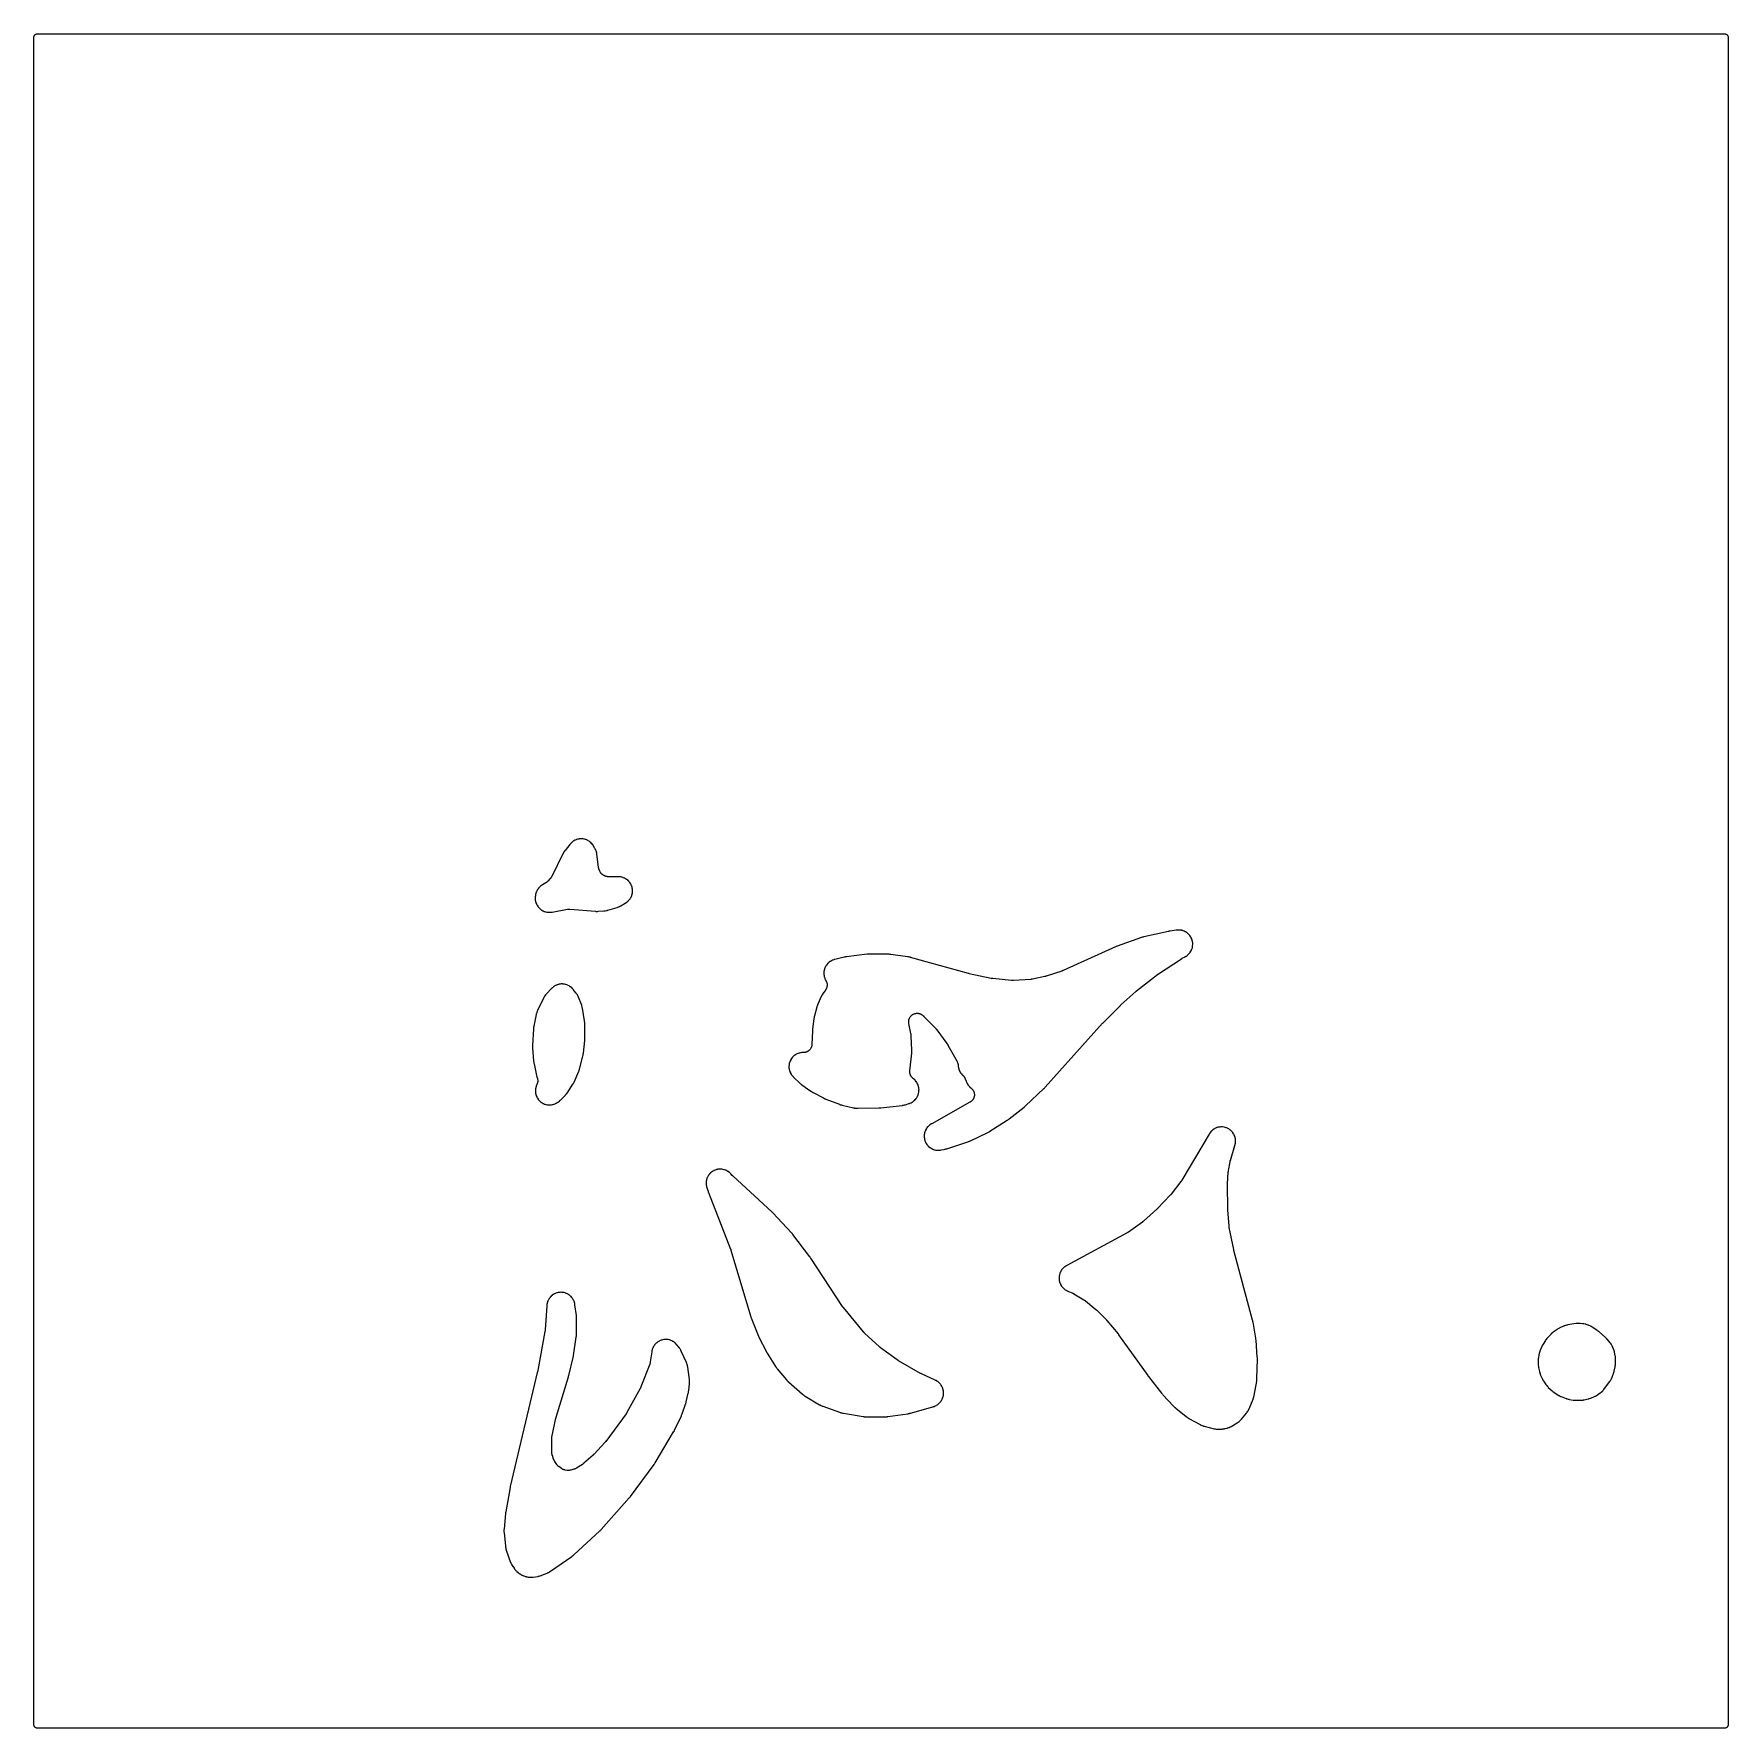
# Model space of a CAD drawing. Header units: millimetres. Extents: x 0 to 300, y 0 to 300.
import ezdxf

# ---------------------------------------------------------------- set-up
doc = ezdxf.new("R2010")
doc.units = ezdxf.units.MM
doc.layers.add('CUT', color=7, linetype='CONTINUOUS')

msp = doc.modelspace()

# ---------------------------------------------------------------- linework, layer by layer
at = {"layer": 'CUT'}
for points in [[(-0.0503, 299.5794), (-0.036, 299.6365), (-0.0162, 299.6918), (0.009, 299.745), (0.0392, 299.7954), (0.0743, 299.8427), (0.1137, 299.8863), (0.1573, 299.9257), (0.2046, 299.9608), (0.255, 299.991), (0.3082, 300.0162), (0.3635, 300.036), (0.4206, 300.0503), (0.4788, 300.0589), (0.5522, 300.0625), (1.4375, 300.0625), (298.554, 300.0625), (299.4392, 300.0625), (299.5127, 300.0589), (299.5709, 300.0503), (299.6279, 300.036), (299.6833, 300.0162), (299.7365, 299.991), (299.7869, 299.9608), (299.8341, 299.9257), (299.8777, 299.8863), (299.9172, 299.8427), (299.9522, 299.7954), (299.9825, 299.745), (300.0076, 299.6918), (300.0274, 299.6365), (300.0417, 299.5794), (300.0504, 299.5212), (300.054, 299.4478), (300.054, 298.5625), (300.054, 1.4375), (300.054, 0.5522), (300.0504, 0.4788), (300.0417, 0.4206), (300.0274, 0.3635), (300.0076, 0.3082), (299.9825, 0.255), (299.9522, 0.2046), (299.9172, 0.1573), (299.8777, 0.1137), (299.8341, 0.0743), (299.7869, 0.0392), (299.7365, 0.009), (299.6833, -0.0162), (299.6279, -0.036), (299.5709, -0.0503), (299.5127, -0.0589), (299.4392, -0.0625), (298.554, -0.0625), (1.4375, -0.0625), (0.5522, -0.0625), (0.4788, -0.0589), (0.4206, -0.0503), (0.3635, -0.036), (0.3082, -0.0162), (0.255, 0.009), (0.2046, 0.0392), (0.1573, 0.0743), (0.1137, 0.1137), (0.0743, 0.1573), (0.0392, 0.2046), (0.009, 0.255), (-0.0162, 0.3082), (-0.036, 0.3635), (-0.0503, 0.4206), (-0.0589, 0.4788), (-0.0625, 0.5522), (-0.0625, 1.4375), (-0.0625, 298.5625), (-0.0625, 299.4478), (-0.0589, 299.5212)], [(88.7944, 146.4431), (88.8071, 146.385), (88.8563, 146.2037), (88.8746, 146.1471), (88.9415, 145.9716), (88.9654, 145.9171), (89.0493, 145.749), (89.0785, 145.6972), (89.1787, 145.5382), (89.2128, 145.4896), (89.3282, 145.3413), (89.367, 145.2962), (89.4965, 145.1601), (89.5395, 145.1191), (89.6819, 144.9964), (89.7288, 144.9599), (89.8825, 144.8519), (89.9328, 144.8202), (90.0965, 144.728), (90.1497, 144.7014), (90.3217, 144.6258), (90.3772, 144.6046), (90.5559, 144.5464), (90.6133, 144.5308), (90.7968, 144.4906), (90.8554, 144.4808), (91.0421, 144.4589), (91.1014, 144.4549), (91.2892, 144.4516), (91.3486, 144.4535), (91.5385, 144.469), (91.5681, 144.4722), (91.6256, 144.4798), (91.6403, 144.4819), (91.7358, 144.4969), (91.7504, 144.4994), (94.4513, 144.9926), (94.4611, 144.9943), (94.4763, 144.9969), (94.5014, 145.0009), (94.5352, 145.0057), (94.5653, 145.0094), (94.5696, 145.0099), (94.6227, 145.0141), (94.6953, 145.0176), (94.7643, 145.0183), (94.813, 145.0169), (94.8534, 145.0148), (94.8665, 145.0139), (94.8764, 145.0131), (99.3958, 144.6313), (99.407, 144.6304), (99.485, 144.6253), (99.4966, 144.6247), (99.5478, 144.6223), (99.5725, 144.6217), (99.7265, 144.6209), (99.7503, 144.6212), (99.7915, 144.6227), (99.8027, 144.6232), (99.8799, 144.6273), (99.8924, 144.6281), (100.9208, 144.7044), (100.9371, 144.7059), (101.0425, 144.7166), (101.0587, 144.7185), (101.1218, 144.7266), (101.154, 144.7317), (101.3623, 144.7702), (101.3942, 144.777), (101.4561, 144.792), (101.4719, 144.7961), (101.5742, 144.8238), (101.5899, 144.8283), (103.24, 145.3237), (103.2562, 145.3289), (103.3612, 145.3637), (103.3772, 145.3693), (103.4396, 145.3919), (103.4713, 145.4044), (103.6744, 145.4916), (103.7053, 145.5059), (103.7647, 145.5355), (103.7799, 145.5433), (103.8774, 145.5953), (103.8923, 145.6036), (104.669, 146.0468), (104.6816, 146.0542), (104.7625, 146.1031), (104.7749, 146.1107), (104.8228, 146.1413), (104.847, 146.1575), (104.9993, 146.2652), (105.0451, 146.3011), (105.1843, 146.4214), (105.2264, 146.4615), (105.3533, 146.5947), (105.3913, 146.6388), (105.5047, 146.7836), (105.5383, 146.8311), (105.6372, 146.9863), (105.666, 147.0369), (105.7493, 147.2009), (105.7731, 147.254), (105.8402, 147.4253), (105.8587, 147.4805), (105.9088, 147.6575), (105.922, 147.7142), (105.9547, 147.8952), (105.9623, 147.9529), (105.9773, 148.1362), (105.9793, 148.1944), (105.9765, 148.3784), (105.9728, 148.4364), (105.9522, 148.6192), (105.9429, 148.6767), (105.9047, 148.8566), (105.8899, 148.9129), (105.8345, 149.0883), (105.8143, 149.1429), (105.7421, 149.3121), (105.7167, 149.3645), (105.6284, 149.5259), (105.5981, 149.5756), (105.4946, 149.7277), (105.4596, 149.7742), (105.3419, 149.9156), (105.3026, 149.9584), (105.1717, 150.0877), (105.1284, 150.1266), (104.9856, 150.2426), (104.9387, 150.2771), (104.7854, 150.3788), (104.7354, 150.4085), (104.573, 150.4949), (104.5203, 150.5196), (104.3503, 150.5898), (104.2955, 150.6094), (104.1194, 150.6628), (104.063, 150.677), (103.8826, 150.713), (103.825, 150.7217), (103.6394, 150.7404), (103.6104, 150.7426), (103.5537, 150.7455), (103.5391, 150.7461), (103.4446, 150.7487), (103.43, 150.7489), (101.7002, 150.7548), (101.6556, 150.756), (101.574, 150.7603), (101.4853, 150.7695), (101.4266, 150.7784), (101.3393, 150.7963), (101.2818, 150.8111), (101.1966, 150.8375), (101.1408, 150.8579), (101.0587, 150.8926), (100.9851, 150.9281), (100.9454, 150.9484), (100.8751, 150.9868), (100.8376, 151.0084), (100.7697, 151.0498), (100.6979, 151.0984), (100.6517, 151.1331), (100.585, 151.1884), (100.5423, 151.2273), (100.4812, 151.2888), (100.4425, 151.3317), (100.3875, 151.3988), (100.3532, 151.4452), (100.3049, 151.5172), (100.2752, 151.5667), (100.2341, 151.6431), (100.1999, 151.7148), (100.1822, 151.7544), (100.0676, 152.0278), (100.0637, 152.0372), (100.0578, 152.0519), (100.0483, 152.0762), (100.0361, 152.109), (100.0257, 152.1383), (100.0244, 152.1425), (100.0086, 152.1948), (99.9894, 152.2668), (99.9738, 152.3358), (99.9648, 152.3849), (99.9582, 152.4258), (99.9563, 152.4391), (99.955, 152.4492), (99.6679, 154.7289), (99.6659, 154.7436), (99.6515, 154.8384), (99.6492, 154.853), (99.6392, 154.9097), (99.6333, 154.9386), (99.5914, 155.1231), (99.5755, 155.1799), (99.5164, 155.3569), (99.495, 155.4119), (99.4178, 155.5845), (99.4051, 155.6112), (99.379, 155.6626), (99.3722, 155.6756), (99.3267, 155.7601), (99.3195, 155.773), (99.0951, 156.1659), (99.0877, 156.1785), (99.0386, 156.2598), (99.0309, 156.2722), (99.0003, 156.3203), (98.984, 156.3445), (98.8757, 156.4974), (98.8397, 156.5433), (98.7188, 156.683), (98.6784, 156.7252), (98.5445, 156.8524), (98.5003, 156.8905), (98.3546, 157.0041), (98.3069, 157.0377), (98.1509, 157.1366), (98.1001, 157.1655), (97.9352, 157.2487), (97.8818, 157.2725), (97.7096, 157.3393), (97.6542, 157.3577), (97.4763, 157.4075), (97.4193, 157.4204), (97.2375, 157.4526), (97.1795, 157.46), (96.9954, 157.4744), (96.937, 157.4761), (96.7523, 157.4725), (96.6941, 157.4685), (96.5106, 157.447), (96.453, 157.4373), (96.2725, 157.398), (96.2161, 157.3829), (96.0403, 157.3262), (95.9857, 157.3056), (95.8162, 157.2321), (95.7638, 157.2063), (95.6023, 157.1167), (95.5527, 157.0859), (95.4006, 156.981), (95.3542, 156.9455), (95.2131, 156.8264), (95.1704, 156.7865), (95.0397, 156.6524), (95.0199, 156.6309), (94.9821, 156.5882), (94.9726, 156.5771), (94.9115, 156.5044), (94.9022, 156.4931), (94.0218, 155.3923), (94.0118, 155.3795), (93.9482, 155.2954), (93.9386, 155.2824), (93.9018, 155.2309), (93.8837, 155.204), (93.7706, 155.0262), (93.7539, 154.9983), (93.7229, 154.9432), (93.7151, 154.9289), (93.666, 154.8357), (93.6586, 154.8212), (91.6826, 150.8162), (91.6775, 150.806), (91.6705, 150.7923), (91.6488, 150.7521), (91.622, 150.7055), (91.5795, 150.6387), (91.5357, 150.5759), (91.487, 150.5124), (91.4513, 150.4699), (91.4205, 150.4351), (91.4102, 150.4241), (91.4023, 150.4158), (90.9589, 149.9521), (90.9522, 149.9451), (90.9416, 149.9343), (90.924, 149.9167), (90.9, 149.8935), (90.8783, 149.8732), (90.8752, 149.8703), (90.8356, 149.8365), (90.7802, 149.7919), (90.7261, 149.7515), (90.6868, 149.7244), (90.6538, 149.7027), (90.6429, 149.6959), (90.6346, 149.6908), (90.0156, 149.3125), (90.0031, 149.3046), (89.922, 149.2523), (89.9097, 149.2441), (89.8618, 149.2114), (89.8376, 149.1941), (89.6859, 149.0793), (89.6404, 149.0412), (89.5027, 148.9138), (89.4611, 148.8714), (89.3367, 148.731), (89.2995, 148.6847), (89.1895, 148.5327), (89.1572, 148.4829), (89.0627, 148.3208), (89.0354, 148.2681), (88.9575, 148.0974), (88.9355, 148.0423), (88.8748, 147.8647), (88.8584, 147.8077), (88.8149, 147.6225), (88.8089, 147.5934), (88.7984, 147.5364), (88.796, 147.5218), (88.7809, 147.4265), (88.7788, 147.4118), (88.769, 147.3379), (88.7673, 147.3232), (88.757, 147.2271), (88.7556, 147.2123), (88.7508, 147.1545), (88.7491, 147.1248), (88.7429, 146.9344), (88.744, 146.8749), (88.7565, 146.6875), (88.7634, 146.6284)], [(133.7183, 116.7157), (133.7283, 116.6574), (133.7691, 116.475), (133.7848, 116.418), (133.8433, 116.2405), (133.8646, 116.1853), (133.9402, 116.0144), (133.9668, 115.9616), (134.059, 115.799), (134.0906, 115.749), (134.1983, 115.5963), (134.2347, 115.5497), (134.3586, 115.4063), (134.3785, 115.3844), (134.4183, 115.3427), (134.4287, 115.3321), (134.4967, 115.2642), (134.5073, 115.2539), (135.6322, 114.1857), (135.6398, 114.1786), (135.6936, 114.1292), (135.7017, 114.1219), (135.7376, 114.0902), (135.7551, 114.0753), (135.8664, 113.9843), (135.8839, 113.9705), (135.9145, 113.9473), (135.9229, 113.941), (135.9812, 113.8985), (135.9907, 113.8916), (137.5736, 112.7814), (137.5886, 112.7713), (137.6865, 112.7069), (137.7017, 112.6972), (137.827, 112.6202), (137.8425, 112.611), (137.9441, 112.5526), (137.9598, 112.5439), (139.7911, 111.5639), (139.8072, 111.5555), (139.9132, 111.5029), (139.9296, 111.4951), (140.0644, 111.4331), (140.0811, 111.4258), (140.19, 111.3797), (140.2069, 111.3728), (142.6178, 110.4376), (142.6377, 110.4303), (142.7683, 110.3849), (142.7886, 110.3782), (142.9543, 110.3271), (142.9747, 110.3212), (143.1082, 110.2852), (143.1289, 110.28), (145.1239, 109.8168), (145.1417, 109.8129), (145.258, 109.7896), (145.276, 109.7863), (145.3461, 109.7744), (145.3823, 109.7695), (145.618, 109.7443), (145.6544, 109.7415), (145.7254, 109.7383), (145.7437, 109.7377), (145.8623, 109.7359), (145.8805, 109.7359), (149.5886, 109.7923), (149.6035, 109.7927), (149.6996, 109.7965), (149.7144, 109.7973), (149.835, 109.8051), (149.8498, 109.8062), (149.9456, 109.8148), (149.9604, 109.8163), (153.765, 110.2517), (153.7792, 110.2535), (153.8718, 110.2664), (153.8861, 110.2685), (153.9415, 110.2776), (153.9698, 110.2829), (154.1526, 110.3218), (154.1806, 110.3285), (154.2349, 110.3428), (154.2487, 110.3467), (154.3385, 110.3727), (154.3523, 110.3768), (154.9259, 110.5579), (154.9397, 110.5624), (155.0293, 110.5931), (155.043, 110.598), (155.0964, 110.6177), (155.1234, 110.6285), (155.2952, 110.7017), (155.3476, 110.7271), (155.5093, 110.8154), (155.559, 110.8458), (155.7113, 110.9494), (155.7578, 110.9844), (155.8994, 111.1023), (155.9423, 111.1417), (156.0717, 111.2727), (156.1106, 111.3161), (156.2267, 111.459), (156.2612, 111.506), (156.363, 111.6595), (156.3927, 111.7096), (156.4791, 111.8722), (156.5039, 111.925), (156.574, 112.0952), (156.5936, 112.1501), (156.6469, 112.3264), (156.6611, 112.3829), (156.697, 112.5636), (156.7056, 112.6212), (156.7239, 112.8044), (156.7269, 112.8626), (156.7273, 113.0468), (156.7246, 113.105), (156.7072, 113.2883), (156.6989, 113.346), (156.6637, 113.5268), (156.6499, 113.5834), (156.5974, 113.7599), (156.5781, 113.8149), (156.5087, 113.9855), (156.4842, 114.0383), (156.3986, 114.2014), (156.369, 114.2516), (156.268, 114.4056), (156.2337, 114.4527), (156.1183, 114.5962), (156.0796, 114.6398), (155.9508, 114.7714), (155.908, 114.811), (155.7651, 114.9312), (155.7423, 114.9494), (155.7186, 114.9675), (155.6825, 114.9964), (155.6177, 115.0511), (155.5502, 115.1144), (155.5075, 115.1588), (155.4469, 115.2287), (155.409, 115.2772), (155.3558, 115.353), (155.3231, 115.4052), (155.278, 115.486), (155.2508, 115.5412), (155.2143, 115.6262), (155.1929, 115.684), (155.1653, 115.7723), (155.1499, 115.832), (155.1315, 115.9226), (155.1224, 115.9836), (155.1134, 116.0756), (155.1105, 116.1372), (155.1111, 116.2297), (155.1159, 116.3143), (155.1197, 116.3605), (155.4645, 119.5305), (155.4656, 119.5413), (155.4724, 119.6169), (155.4733, 119.6282), (155.4769, 119.6779), (155.4781, 119.7018), (155.4828, 119.8513), (155.4831, 119.8744), (155.4828, 119.9145), (155.4826, 119.9253), (155.4807, 120.0004), (155.4803, 120.0126), (155.3675, 122.4856), (155.3669, 122.4969), (155.3619, 122.5755), (155.361, 122.5872), (155.3567, 122.6387), (155.3541, 122.6634), (155.3346, 122.8174), (155.3312, 122.8411), (155.3243, 122.882), (155.3224, 122.8931), (155.3081, 122.9697), (155.3057, 122.9821), (154.939, 124.7433), (154.9311, 124.7864), (154.9186, 124.8658), (154.9091, 124.9529), (154.9057, 125.0112), (154.9048, 125.0988), (154.907, 125.1572), (154.9146, 125.2445), (154.9225, 125.3023), (154.9386, 125.3885), (154.9521, 125.4453), (154.9765, 125.5295), (154.9955, 125.5847), (155.0279, 125.6661), (155.0522, 125.7192), (155.0924, 125.7971), (155.1217, 125.8476), (155.1693, 125.9212), (155.2034, 125.9686), (155.258, 126.0372), (155.2965, 126.0811), (155.3575, 126.144), (155.4001, 126.1839), (155.4669, 126.2407), (155.5132, 126.2763), (155.5852, 126.3262), (155.6347, 126.3571), (155.7113, 126.3999), (155.7636, 126.4258), (155.8439, 126.4609), (155.8985, 126.4816), (155.9818, 126.5087), (156.0382, 126.524), (156.1238, 126.5428), (156.1813, 126.5526), (156.2684, 126.563), (156.3266, 126.5671), (156.4142, 126.569), (156.4726, 126.5675), (156.56, 126.5608), (156.6179, 126.5536), (156.7043, 126.5385), (156.7612, 126.5256), (156.8457, 126.5022), (156.9011, 126.4839), (156.9829, 126.4523), (157.0363, 126.4287), (157.1146, 126.3894), (157.1654, 126.3606), (157.2395, 126.3139), (157.3053, 126.2677), (157.3406, 126.2417), (157.3636, 126.2238), (157.3759, 126.2141), (157.4044, 126.1911), (157.4165, 126.1812), (157.431, 126.1691), (157.4428, 126.1591), (157.4703, 126.1353), (157.482, 126.1251), (157.4953, 126.1131), (157.5068, 126.1026), (157.5335, 126.0779), (157.5449, 126.0672), (157.5586, 126.0541), (157.5697, 126.0432), (157.5955, 126.0176), (157.6065, 126.0065), (159.697, 123.8577), (159.7077, 123.8466), (159.7324, 123.8203), (159.7429, 123.809), (159.7555, 123.795), (159.7658, 123.7835), (159.7896, 123.7564), (159.7997, 123.7447), (159.8111, 123.7312), (159.821, 123.7193), (159.8438, 123.6914), (159.8535, 123.6794), (159.8652, 123.6646), (159.8747, 123.6524), (159.8965, 123.6238), (159.9058, 123.6114), (161.6869, 121.1907), (161.6952, 121.1792), (161.7144, 121.1523), (161.7225, 121.1407), (161.7323, 121.1265), (161.7403, 121.1148), (161.7586, 121.0873), (161.7663, 121.0754), (161.7751, 121.0617), (161.7827, 121.0498), (161.8001, 121.0217), (161.8075, 121.0096), (161.8163, 120.9948), (161.8235, 120.9826), (161.8401, 120.954), (161.8471, 120.9417), (163.4643, 118.0401), (163.4829, 118.0049), (163.5156, 117.9397), (163.548, 117.8671), (163.5675, 117.8178), (163.5934, 117.7425), (163.6084, 117.6917), (163.6276, 117.6144), (163.638, 117.5625), (163.6503, 117.4838), (163.6583, 117.4113), (163.6618, 117.3717), (163.6745, 117.1806), (163.681, 117.1235), (163.7103, 116.9442), (163.7223, 116.888), (163.7686, 116.7122), (163.7859, 116.6574), (163.8489, 116.487), (163.8713, 116.4341), (163.9503, 116.2704), (163.9777, 116.2199), (164.0719, 116.0645), (164.1041, 116.0169), (164.2127, 115.8712), (164.2493, 115.8269), (164.3714, 115.6923), (164.412, 115.6516), (164.507, 115.5653), (164.5368, 115.5368), (164.5903, 115.4835), (164.6459, 115.4228), (164.6811, 115.3806), (164.7309, 115.315), (164.762, 115.2699), (164.8057, 115.2), (164.8326, 115.1521), (164.8696, 115.0785), (164.9004, 115.0096), (164.9164, 114.9716), (165.0967, 114.5131), (165.1408, 114.4004), (165.1461, 114.3873), (165.167, 114.3375), (165.1783, 114.312), (165.2548, 114.1507), (165.281, 114.1015), (165.3709, 113.95), (165.4016, 113.9035), (165.5051, 113.761), (165.5399, 113.7176), (165.6563, 113.5853), (165.695, 113.5452), (165.8231, 113.4243), (165.8653, 113.388), (165.9455, 113.3253), (165.9796, 113.2972), (166.0409, 113.2442), (166.1049, 113.1832), (166.1455, 113.1405), (166.2032, 113.0734), (166.2394, 113.0269), (166.2902, 112.9545), (166.3216, 112.9047), (166.3651, 112.8277), (166.3915, 112.775), (166.4272, 112.6941), (166.4483, 112.6391), (166.4759, 112.5551), (166.4915, 112.4983), (166.5107, 112.4119), (166.5206, 112.3539), (166.5312, 112.2661), (166.5354, 112.2073), (166.5374, 112.1189), (166.5358, 112.06), (166.529, 111.9718), (166.5217, 111.9134), (166.5063, 111.8263), (166.4932, 111.7688), (166.4694, 111.6837), (166.4507, 111.6278), (166.4186, 111.5454), (166.3946, 111.4916), (166.3546, 111.4127), (166.3254, 111.3616), (166.2778, 111.287), (166.2437, 111.239), (166.189, 111.1694), (166.1504, 111.125), (166.0891, 111.0612), (166.0463, 111.0207), (165.9791, 110.9632), (165.9325, 110.9272), (165.86, 110.8765), (165.7913, 110.8335), (165.7533, 110.8109), (158.9747, 107.0098), (158.9621, 107.0025), (158.8807, 106.9542), (158.8683, 106.9466), (158.8201, 106.9164), (158.7958, 106.9004), (158.6426, 106.7937), (158.5964, 106.7582), (158.4563, 106.6388), (158.4138, 106.599), (158.2858, 106.4666), (158.2474, 106.4228), (158.1329, 106.2786), (158.0989, 106.2313), (157.9989, 106.0767), (157.9697, 106.0264), (157.8851, 105.8628), (157.8609, 105.8098), (157.7926, 105.6389), (157.7737, 105.5838), (157.7223, 105.407), (157.7088, 105.3503), (157.6747, 105.1694), (157.6668, 105.1117), (157.6505, 104.9283), (157.6481, 104.8701), (157.6497, 104.686), (157.653, 104.6279), (157.6724, 104.4448), (157.6813, 104.3872), (157.7183, 104.2069), (157.7328, 104.1505), (157.7872, 103.9745), (157.807, 103.9198), (157.8782, 103.75), (157.9033, 103.6974), (157.9905, 103.5353), (158.0206, 103.4854), (158.1232, 103.3325), (158.1579, 103.2858), (158.2749, 103.1436), (158.314, 103.1004), (158.4442, 102.9702), (158.4873, 102.9311), (158.6295, 102.8141), (158.6762, 102.7793), (158.829, 102.6767), (158.8789, 102.6466), (159.041, 102.5592), (159.0935, 102.5341), (159.2633, 102.4629), (159.318, 102.443), (159.4939, 102.3885), (159.5503, 102.374), (159.7307, 102.3369), (159.7882, 102.328), (159.9713, 102.3085), (160.0294, 102.3052), (160.2135, 102.3035), (160.2717, 102.3058), (160.4577, 102.3223), (160.4866, 102.3256), (160.543, 102.3333), (160.5574, 102.3355), (160.6508, 102.3507), (160.6651, 102.3532), (161.1807, 102.4499), (161.1999, 102.4538), (161.3239, 102.4813), (161.3429, 102.4858), (161.4973, 102.5253), (161.5161, 102.5304), (161.638, 102.5659), (161.6567, 102.5717), (165.3742, 103.7858), (165.3929, 103.7922), (165.5135, 103.8361), (165.532, 103.8431), (165.6815, 103.9031), (165.6997, 103.9108), (165.8172, 103.9625), (165.8352, 103.9707), (168.8998, 105.4413), (168.9161, 105.4494), (169.0212, 105.5038), (169.0373, 105.5124), (169.1671, 105.5847), (169.1829, 105.5938), (169.2845, 105.6546), (169.3, 105.6641), (172.3657, 107.6242), (172.3783, 107.6325), (172.4596, 107.6874), (172.472, 107.696), (172.5723, 107.7675), (172.5845, 107.7764), (172.6629, 107.8353), (172.6748, 107.8445), (175.3401, 109.9539), (175.3499, 109.9618), (175.4125, 110.0135), (175.4221, 110.0216), (175.4994, 110.0882), (175.5088, 110.0964), (175.5693, 110.1508), (175.5785, 110.1592), (178.867, 113.2404), (178.8765, 113.2495), (178.9371, 113.3088), (178.9463, 113.318), (179.0208, 113.3942), (179.0299, 113.4036), (179.0878, 113.4655), (179.0967, 113.4752), (189.2434, 124.7925), (189.2465, 124.7961), (189.254, 124.8043), (189.2572, 124.8078), (189.2648, 124.8161), (189.2688, 124.8204), (189.278, 124.8304), (189.282, 124.8347), (189.2867, 124.8396), (189.2907, 124.8438), (189.3001, 124.8537), (189.3036, 124.8574), (189.3113, 124.8653), (189.3223, 124.8766), (189.3272, 124.8815), (192.3922, 127.9626), (192.3959, 127.9663), (192.4045, 127.9748), (192.4082, 127.9785), (192.4171, 127.9872), (192.4216, 127.9916), (192.4323, 128.002), (192.4369, 128.0064), (192.4423, 128.0115), (192.4469, 128.0159), (192.4578, 128.0261), (192.4619, 128.0299), (192.4707, 128.0381), (192.4834, 128.0497), (192.4891, 128.0548), (195.1327, 130.4264), (195.1374, 130.4307), (195.1487, 130.4406), (195.1535, 130.4448), (195.165, 130.4549), (195.171, 130.46), (195.1849, 130.472), (195.1909, 130.4771), (195.1979, 130.4829), (195.204, 130.488), (195.2182, 130.4997), (195.2243, 130.5047), (195.2274, 130.5072), (195.2347, 130.5131), (195.2517, 130.5267), (195.2591, 130.5324), (198.9941, 133.438), (198.9999, 133.4424), (199.0133, 133.4527), (199.0191, 133.4571), (199.033, 133.4675), (199.0401, 133.4729), (199.0569, 133.4852), (199.0641, 133.4905), (199.0724, 133.4965), (199.0797, 133.5017), (199.0967, 133.5137), (199.1041, 133.5189), (199.1078, 133.5214), (199.1165, 133.5274), (199.137, 133.5412), (199.1458, 133.5471), (203.206, 136.2174), (203.212, 136.2213), (203.226, 136.2303), (203.232, 136.2342), (203.2463, 136.2433), (203.2537, 136.2479), (203.271, 136.2587), (203.2784, 136.2632), (203.287, 136.2685), (203.2945, 136.273), (203.3121, 136.2835), (203.3197, 136.2879), (203.3241, 136.2905), (203.3329, 136.2955), (203.3536, 136.3073), (203.3625, 136.3122), (203.8733, 136.5942), (203.8861, 136.6015), (203.9689, 136.6499), (203.9815, 136.6575), (204.0312, 136.6881), (204.0561, 136.7044), (204.2132, 136.8126), (204.2605, 136.8488), (204.4042, 136.9704), (204.4476, 137.0111), (204.5785, 137.1463), (204.6177, 137.191), (204.7346, 137.3386), (204.7692, 137.387), (204.8708, 137.5454), (204.9005, 137.597), (204.9859, 137.7647), (205.0103, 137.819), (205.0787, 137.9943), (205.0976, 138.0508), (205.1483, 138.232), (205.1614, 138.2901), (205.194, 138.4754), (205.2013, 138.5345), (205.2153, 138.7222), (205.2168, 138.7817), (205.2121, 138.9698), (205.2076, 139.0292), (205.1843, 139.2159), (205.174, 139.2745), (205.1323, 139.458), (205.1163, 139.5154), (205.0566, 139.6938), (205.0349, 139.7493), (204.9579, 139.921), (204.9308, 139.974), (204.8371, 140.1372), (204.8049, 140.1873), (204.6955, 140.3404), (204.6586, 140.3871), (204.5345, 140.5286), (204.4931, 140.5713), (204.3556, 140.6999), (204.3102, 140.7383), (204.1607, 140.8526), (204.1116, 140.8864), (203.9515, 140.9852), (203.8994, 141.014), (203.7303, 141.0965), (203.6756, 141.1199), (203.4991, 141.1853), (203.4423, 141.2032), (203.2602, 141.2508), (203.202, 141.2629), (203.0161, 141.2922), (202.9569, 141.2986), (202.769, 141.3093), (202.7095, 141.3098), (202.5188, 141.3017), (202.4891, 141.2997), (202.4312, 141.2944), (202.4164, 141.2928), (202.3203, 141.2816), (202.3056, 141.2796), (201.2015, 141.1224), (201.1909, 141.1208), (201.1172, 141.109), (201.1059, 141.107), (201.0144, 141.0905), (201.0033, 141.0884), (200.9313, 141.074), (200.9195, 141.0715), (196.5633, 140.1094), (196.5457, 140.1052), (196.4319, 140.0765), (196.4145, 140.0718), (196.2729, 140.0314), (196.2556, 140.0262), (196.1438, 139.9907), (196.1266, 139.985), (191.8551, 138.4846), (191.8426, 138.48), (191.7618, 138.4496), (191.7494, 138.4448), (191.6487, 138.4043), (191.6364, 138.3992), (191.557, 138.3653), (191.5448, 138.3599), (182.2768, 134.1495), (182.2656, 134.1445), (182.2394, 134.1331), (182.2281, 134.1282), (182.2144, 134.1224), (182.203, 134.1177), (182.1765, 134.107), (182.1651, 134.1024), (182.1519, 134.0973), (182.1405, 134.0929), (182.1136, 134.0829), (182.1021, 134.0786), (182.088, 134.0736), (182.0764, 134.0695), (182.0494, 134.0602), (182.0377, 134.0563), (179.2469, 133.1396), (179.235, 133.1357), (179.2071, 133.127), (179.1951, 133.1234), (179.1805, 133.119), (179.1685, 133.1155), (179.1404, 133.1075), (179.1283, 133.1042), (179.1144, 133.1005), (179.1023, 133.0973), (179.0739, 133.0902), (179.0618, 133.0872), (179.0469, 133.0836), (179.0347, 133.0808), (179.0062, 133.0745), (178.994, 133.0718), (176.8496, 132.6236), (176.8339, 132.6204), (176.7973, 132.6135), (176.7816, 132.6106), (176.7624, 132.6073), (176.7467, 132.6047), (176.7099, 132.5991), (176.6941, 132.5968), (176.676, 132.5943), (176.6601, 132.5923), (176.6232, 132.588), (176.6073, 132.5862), (176.5879, 132.5843), (176.572, 132.5828), (176.5349, 132.5798), (176.519, 132.5786), (173.4374, 132.3805), (173.4303, 132.3801), (173.4135, 132.3792), (173.4104, 132.379), (173.3777, 132.3779), (173.3124, 132.3768), (173.2899, 132.3768), (173.2588, 132.3778), (173.1763, 132.3823), (173.1409, 132.3849), (169.7895, 132.6992), (169.7761, 132.7005), (169.745, 132.7039), (169.7317, 132.7055), (169.7157, 132.7075), (169.7025, 132.7092), (169.6717, 132.7135), (169.6585, 132.7154), (169.6433, 132.7178), (169.6301, 132.7199), (169.5994, 132.7251), (169.5863, 132.7274), (169.5703, 132.7304), (169.5572, 132.7329), (169.5266, 132.739), (169.5135, 132.7417), (165.6132, 133.5823), (165.6078, 133.5834), (165.5953, 133.5862), (165.59, 133.5874), (165.5771, 133.5904), (165.5706, 133.5919), (165.5552, 133.5955), (165.5487, 133.5971), (165.5411, 133.5989), (165.5345, 133.6006), (165.5192, 133.6044), (165.5135, 133.6059), (165.5012, 133.6091), (165.4836, 133.6139), (165.4758, 133.616), (155.2302, 136.4772), (155.2101, 136.4825), (155.079, 136.5142), (155.0588, 136.5188), (154.893, 136.5529), (154.8726, 136.5567), (154.7396, 136.5794), (154.7191, 136.5825), (151.7473, 136.9829), (151.7285, 136.9851), (151.6062, 136.9977), (151.5874, 136.9993), (151.4336, 137.0102), (151.4147, 137.0113), (151.2919, 137.0161), (151.273, 137.0166), (148.0487, 137.0419), (148.0294, 137.0417), (147.9042, 137.0387), (147.885, 137.0379), (147.7281, 137.029), (147.7089, 137.0276), (147.5842, 137.0166), (147.565, 137.0146), (143.8787, 136.5678), (143.8614, 136.5655), (143.7492, 136.5485), (143.732, 136.5457), (143.5918, 136.5203), (143.5746, 136.517), (143.4636, 136.4935), (143.4466, 136.4897), (141.8407, 136.1017), (141.8265, 136.0981), (141.7346, 136.0735), (141.7205, 136.0696), (141.6657, 136.0535), (141.6379, 136.0445), (141.4607, 135.983), (141.4065, 135.9611), (141.2385, 135.8836), (141.1867, 135.8565), (141.0271, 135.7631), (140.9781, 135.7311), (140.8283, 135.6226), (140.7827, 135.586), (140.6442, 135.4633), (140.6024, 135.4225), (140.4765, 135.287), (140.4388, 135.2422), (140.3268, 135.0951), (140.2936, 135.0469), (140.1964, 134.8895), (140.1681, 134.8383), (140.0867, 134.6722), (140.0635, 134.6185), (139.9987, 134.4453), (139.9808, 134.3896), (139.9332, 134.2109), (139.9208, 134.1537), (139.8908, 133.9712), (139.8841, 133.9131), (139.872, 133.7285), (139.871, 133.67), (139.8769, 133.4852), (139.8816, 133.4269), (139.9054, 133.2435), (139.9158, 133.1859), (139.9574, 133.0057), (139.9733, 132.9494), (140.0323, 132.7741), (140.0536, 132.7196), (140.1294, 132.5509), (140.1559, 132.4987), (140.2454, 132.3423), (140.266, 132.3042), (140.3021, 132.2333), (140.3377, 132.1542), (140.3589, 132.1004), (140.3867, 132.0182), (140.4026, 131.9627), (140.4224, 131.8782), (140.4328, 131.8214), (140.4444, 131.7354), (140.4493, 131.6778), (140.4525, 131.5911), (140.4519, 131.5333), (140.4468, 131.4467), (140.4406, 131.3892), (140.4271, 131.3035), (140.4154, 131.2469), (140.3937, 131.1629), (140.3766, 131.1077), (140.347, 131.0261), (140.3246, 130.9729), (140.2873, 130.8945), (140.2599, 130.8437), (140.2152, 130.7693), (140.1709, 130.7032), (140.1459, 130.6678), (139.7976, 130.1981), (139.7883, 130.1853), (139.7757, 130.1672), (139.7293, 130.1012), (139.7204, 130.0881), (139.7073, 130.0683), (139.707, 130.068), (139.6863, 130.0367), (139.6695, 130.0099), (139.583, 129.8631), (139.5652, 129.833), (139.5499, 129.8053), (139.5214, 129.7506), (139.5143, 129.7365), (139.4692, 129.6441), (139.4625, 129.6299), (138.7942, 128.1624), (138.789, 128.1506), (138.7559, 128.0738), (138.751, 128.0619), (138.7321, 128.0152), (138.723, 127.9912), (138.6669, 127.8336), (138.6588, 127.8091), (138.644, 127.7611), (138.6404, 127.7487), (138.6175, 127.6683), (138.6141, 127.6558), (138.2104, 126.1117), (138.2056, 126.0921), (138.1766, 125.9637), (138.1725, 125.9439), (138.1416, 125.7817), (138.1381, 125.7617), (138.1179, 125.6317), (138.1151, 125.6117), (137.8863, 123.7254), (137.8851, 123.7144), (137.8772, 123.6373), (137.8761, 123.6255), (137.8681, 123.5293), (137.8673, 123.5176), (137.8625, 123.4415), (137.8618, 123.429), (137.7627, 121.0662), (137.7596, 121.021), (137.752, 120.9382), (137.7391, 120.8484), (137.7275, 120.7892), (137.7056, 120.7011), (137.6881, 120.6433), (137.6575, 120.558), (137.6342, 120.5022), (137.5952, 120.4204), (137.5664, 120.3673), (137.5193, 120.2897), (137.4854, 120.2398), (137.4307, 120.1674), (137.392, 120.1211), (137.3303, 120.0546), (137.287, 120.0125), (137.219, 119.9525), (137.1717, 119.9149), (137.0979, 119.8622), (137.0471, 119.8295), (136.9684, 119.7844), (136.9146, 119.7571), (136.8318, 119.7201), (136.7755, 119.6983), (136.6893, 119.6699), (136.6311, 119.6539), (136.5425, 119.6343), (136.483, 119.6242), (136.3929, 119.6136), (136.3149, 119.6084), (136.2597, 119.6064), (136.2499, 119.6064), (136.2387, 119.6064), (136.2154, 119.6059), (136.2077, 119.6056), (136.1857, 119.6049), (136.0494, 119.6027), (135.9904, 119.5989), (135.8047, 119.5774), (135.7464, 119.5678), (135.5637, 119.5282), (135.5066, 119.5129), (135.3287, 119.4555), (135.2734, 119.4346), (135.102, 119.36), (135.0491, 119.3338), (134.8859, 119.2427), (134.8357, 119.2114), (134.6823, 119.1046), (134.6354, 119.0685), (134.4932, 118.9472), (134.4502, 118.9067), (134.3206, 118.772), (134.2818, 118.7274), (134.1661, 118.5806), (134.1319, 118.5324), (134.0312, 118.375), (134.0018, 118.3236), (133.9171, 118.157), (133.893, 118.1031), (133.8251, 117.9289), (133.8064, 117.8728), (133.756, 117.6929), (133.7428, 117.6352), (133.7104, 117.4512), (133.703, 117.3925), (133.6888, 117.2061), (133.6872, 117.147), (133.6915, 116.9602), (133.6957, 116.9012)], [(88.4433, 123.9309), (88.4424, 123.9204), (88.4372, 123.8482), (88.4365, 123.8365), (88.2807, 120.8546), (88.28, 120.8354), (88.2775, 120.7109), (88.2774, 120.6917), (88.2792, 120.5354), (88.2798, 120.5163), (88.2852, 120.3918), (88.2863, 120.3727), (88.4565, 118.1272), (88.4585, 118.1059), (88.474, 117.9676), (88.4767, 117.9464), (88.5023, 117.7737), (88.5058, 117.7526), (88.5311, 117.6157), (88.5354, 117.5948), (89.0527, 115.2637), (89.066, 115.2142), (89.0834, 115.166), (89.09, 115.1498), (89.1195, 115.0664), (89.1364, 115.01), (89.1576, 114.9242), (89.1688, 114.8664), (89.1815, 114.7788), (89.187, 114.7202), (89.191, 114.6319), (89.1908, 114.573), (89.1861, 114.4847), (89.1801, 114.4261), (89.1667, 114.3387), (89.155, 114.281), (89.1331, 114.1953), (89.1158, 114.139), (89.0856, 114.0559), (89.0584, 113.9911), (89.0411, 113.9523), (89.0299, 113.9289), (89.023, 113.9138), (89.0206, 113.9084), (88.9951, 113.8514), (88.9842, 113.8255), (88.9165, 113.653), (88.8979, 113.5982), (88.8478, 113.4224), (88.8347, 113.366), (88.8017, 113.1862), (88.794, 113.1289), (88.7785, 112.9467), (88.7764, 112.8889), (88.7785, 112.7061), (88.7819, 112.6484), (88.8016, 112.4666), (88.8106, 112.4095), (88.8477, 112.2305), (88.8622, 112.1745), (88.9164, 111.9998), (88.9361, 111.9455), (89.0069, 111.7769), (89.0318, 111.7247), (89.1184, 111.5637), (89.1482, 111.5142), (89.2499, 111.3622), (89.2844, 111.3158), (89.4003, 111.1744), (89.439, 111.1315), (89.568, 111.0019), (89.6107, 110.9629), (89.7515, 110.8463), (89.7978, 110.8116), (89.9492, 110.7091), (89.9986, 110.679), (90.1592, 110.5916), (90.2112, 110.5664), (90.3795, 110.4948), (90.4337, 110.4748), (90.6081, 110.4197), (90.664, 110.405), (90.8428, 110.367), (90.8999, 110.3577), (91.0816, 110.3371), (91.1393, 110.3334), (91.3221, 110.3303), (91.3799, 110.3321), (91.5621, 110.3467), (91.6195, 110.3541), (91.7995, 110.3862), (91.8558, 110.399), (92.0319, 110.4483), (92.0868, 110.4665), (92.2573, 110.5325), (92.3102, 110.5559), (92.4758, 110.6391), (92.5013, 110.6527), (92.5505, 110.6805), (92.563, 110.6877), (92.6438, 110.7359), (92.6561, 110.7434), (92.6712, 110.753), (92.6848, 110.7618), (92.7725, 110.8204), (92.7859, 110.8295), (92.8375, 110.8661), (92.8635, 110.8856), (93.0286, 111.0164), (93.0535, 111.0373), (93.1009, 111.0792), (93.1129, 111.0901), (93.19, 111.1621), (93.2017, 111.1733), (93.9745, 111.9351), (93.9853, 111.946), (94.0541, 112.0173), (94.0645, 112.0284), (94.1048, 112.0723), (94.1248, 112.0953), (94.251, 112.248), (94.2699, 112.272), (94.3054, 112.3198), (94.3144, 112.3321), (94.3715, 112.4131), (94.3802, 112.4257), (95.4236, 113.9868), (95.4311, 113.9982), (95.4788, 114.0732), (95.486, 114.0849), (95.5136, 114.1306), (95.5273, 114.1543), (95.6122, 114.3105), (95.6247, 114.3348), (95.648, 114.3829), (95.6539, 114.3953), (95.6909, 114.4761), (95.6965, 114.4886), (96.4253, 116.1804), (96.4296, 116.1905), (96.4587, 116.2618), (96.463, 116.2724), (96.4812, 116.3195), (96.4895, 116.3423), (96.5384, 116.4858), (96.5456, 116.5081), (96.5572, 116.547), (96.5602, 116.5575), (96.5806, 116.6308), (96.5838, 116.6428), (97.1855, 118.9911), (97.1903, 119.0114), (97.2194, 119.1439), (97.2235, 119.1644), (97.2542, 119.3318), (97.2576, 119.3524), (97.2774, 119.4866), (97.2801, 119.5073), (97.5312, 121.7482), (97.533, 121.7667), (97.5427, 121.8872), (97.5439, 121.9057), (97.5514, 122.0571), (97.552, 122.0757), (97.5543, 122.1965), (97.5543, 122.2151), (97.5231, 124.7465), (97.5228, 124.7572), (97.5206, 124.8324), (97.5201, 124.8436), (97.5177, 124.8928), (97.5161, 124.9165), (97.503, 125.064), (97.5005, 125.0867), (97.4955, 125.1261), (97.4941, 125.1367), (97.4833, 125.2103), (97.4815, 125.2222), (97.1118, 127.4465), (97.1089, 127.4624), (97.0888, 127.5658), (97.0855, 127.5816), (97.0718, 127.6433), (97.0639, 127.6747), (97.0072, 127.8774), (96.9977, 127.9083), (96.9774, 127.9682), (96.972, 127.9835), (96.9355, 128.0822), (96.9297, 128.0973), (96.3907, 129.4439), (96.3849, 129.4578), (96.3462, 129.5479), (96.3401, 129.5617), (96.3155, 129.6152), (96.3022, 129.6422), (96.2127, 129.8135), (96.1821, 129.8655), (96.0759, 130.027), (96.0587, 130.0518), (96.0239, 130.0993), (96.0149, 130.1113), (95.955, 130.1889), (95.9456, 130.2008), (95.467, 130.7898), (95.4576, 130.8011), (95.3957, 130.8735), (95.386, 130.8845), (95.3478, 130.9271), (95.3277, 130.9485), (95.1956, 131.082), (95.1523, 131.1216), (95.0098, 131.24), (94.9629, 131.2752), (94.8095, 131.3791), (94.7594, 131.4095), (94.5965, 131.498), (94.5437, 131.5234), (94.373, 131.5955), (94.318, 131.6157), (94.141, 131.6708), (94.0843, 131.6855), (93.9028, 131.7231), (93.8449, 131.7321), (93.6607, 131.7518), (93.6021, 131.7552), (93.4168, 131.7568), (93.3583, 131.7545), (93.174, 131.7381), (93.1158, 131.73), (92.9306, 131.695), (92.9018, 131.6888), (92.8899, 131.6859), (92.859, 131.6776), (92.6643, 131.6197), (92.6048, 131.5985), (92.4246, 131.5235), (92.3683, 131.4966), (92.1953, 131.4024), (92.1422, 131.3698), (91.9799, 131.2582), (91.9304, 131.2203), (91.7785, 131.0907), (91.7553, 131.0698), (91.7111, 131.028), (91.6999, 131.0171), (91.6282, 130.9456), (91.6173, 130.9344), (90.7219, 129.9935), (90.7113, 129.9821), (90.6435, 129.9071), (90.6332, 129.8954), (90.5936, 129.8492), (90.574, 129.8251), (90.4522, 129.6671), (90.4168, 129.6159), (90.312, 129.4462), (90.2963, 129.4193), (90.2671, 129.366), (90.2598, 129.3522), (90.2136, 129.2623), (90.2066, 129.2484), (89.1476, 127.052), (89.1423, 127.0408), (89.1087, 126.9673), (89.1036, 126.9559), (89.0844, 126.9113), (89.075, 126.8883), (89.0179, 126.7394), (89.002, 126.6923), (88.9574, 126.5392), (88.9509, 126.5152), (88.9393, 126.4681), (88.9364, 126.456), (88.9187, 126.3771), (88.9161, 126.365), (88.4958, 124.2978), (88.4938, 124.2876), (88.4804, 124.2156), (88.4785, 124.2048), (88.4707, 124.1574), (88.4673, 124.1345), (88.4491, 123.9915), (88.4467, 123.9693)], [(181.5648, 79.2798), (181.5745, 79.2212), (181.6142, 79.0375), (181.6296, 78.9801), (181.6872, 78.8013), (181.7082, 78.7457), (181.7832, 78.5734), (181.8097, 78.5202), (181.9014, 78.3562), (181.9329, 78.3058), (182.0404, 78.1517), (182.0768, 78.1047), (182.199, 77.962), (182.2398, 77.9188), (182.3756, 77.7889), (182.4205, 77.75), (182.5684, 77.6341), (182.617, 77.5999), (182.7756, 77.4992), (182.8273, 77.4699), (182.9975, 77.3843), (183.0243, 77.3716), (183.0774, 77.3481), (183.0911, 77.3422), (183.1804, 77.3053), (183.1942, 77.2998), (183.8869, 77.0334), (183.8964, 77.0297), (183.9111, 77.0238), (183.9352, 77.0138), (183.9673, 77), (183.9956, 76.9872), (184.0179, 76.9766), (184.0306, 76.9705), (184.0353, 76.9682), (184.0624, 76.9543), (184.1222, 76.9222), (184.1577, 76.9022), (184.1695, 76.8952), (184.1782, 76.8899), (185.948, 75.8097), (185.9613, 75.8013), (185.9924, 75.7816), (186.0056, 75.7731), (186.0216, 75.7625), (186.0347, 75.7537), (186.065, 75.7329), (186.078, 75.7239), (186.0927, 75.7135), (186.1054, 75.7042), (186.135, 75.6824), (186.1476, 75.6729), (186.1629, 75.6613), (186.1753, 75.6516), (186.2041, 75.6287), (186.2163, 75.6188), (188.0487, 74.1125), (188.0577, 74.1049), (188.0786, 74.0873), (188.0876, 74.0796), (188.0984, 74.0702), (188.1072, 74.0625), (188.1277, 74.0443), (188.1364, 74.0364), (188.1464, 74.0273), (188.155, 74.0193), (188.175, 74.0005), (188.1835, 73.9925), (188.1939, 73.9825), (188.2023, 73.9743), (188.2218, 73.955), (188.2301, 73.9467), (189.8584, 72.2951), (189.8649, 72.2884), (189.8799, 72.2729), (189.8864, 72.2662), (189.8941, 72.2579), (189.9005, 72.2512), (189.9152, 72.2353), (189.9215, 72.2284), (189.9287, 72.2205), (189.9349, 72.2136), (189.9492, 72.1975), (189.9554, 72.1905), (189.9628, 72.1819), (189.9689, 72.1749), (189.9829, 72.1584), (189.9889, 72.1514), (191.9856, 69.7606), (191.9901, 69.7552), (192.0004, 69.7426), (192.0048, 69.7372), (192.0154, 69.7242), (192.0207, 69.7175), (192.0332, 69.7018), (192.0385, 69.6951), (192.0446, 69.6873), (192.0498, 69.6805), (192.062, 69.6645), (192.0672, 69.6576), (192.0698, 69.6542), (192.0758, 69.646), (192.0898, 69.6268), (192.0958, 69.6185), (197.2574, 62.3804), (197.2612, 62.3751), (197.2879, 62.3384), (197.2921, 62.3328), (197.326, 62.2874), (197.3301, 62.282), (197.3573, 62.2464), (197.3618, 62.2406), (199.7103, 59.2498), (199.7188, 59.2392), (199.775, 59.1709), (199.7838, 59.1604), (199.8563, 59.0763), (199.8653, 59.0661), (199.9245, 59.0004), (199.9337, 58.9904), (201.8288, 56.9822), (201.8427, 56.9679), (201.9346, 56.8767), (201.949, 56.863), (202.0681, 56.7525), (202.0829, 56.7392), (202.1807, 56.6543), (202.1959, 56.6415), (204.0782, 55.1145), (204.0885, 55.1064), (204.1554, 55.0545), (204.1658, 55.0466), (204.2067, 55.0163), (204.2279, 55.0012), (204.3682, 54.9064), (204.3901, 54.8922), (204.4334, 54.8656), (204.4446, 54.8589), (204.5177, 54.8161), (204.529, 54.8096), (206.5165, 53.7037), (206.5281, 53.6974), (206.604, 53.6573), (206.6158, 53.6512), (206.662, 53.6281), (206.6859, 53.6168), (206.8406, 53.5478), (206.8898, 53.5284), (207.05, 53.4733), (207.0752, 53.4652), (207.1247, 53.4506), (207.1374, 53.447), (207.2203, 53.4244), (207.2331, 53.4211), (209.005, 52.981), (209.0184, 52.9778), (209.1057, 52.9583), (209.1191, 52.9554), (209.1718, 52.9449), (209.1989, 52.9401), (209.3732, 52.9134), (209.4279, 52.9076), (209.6039, 52.897), (209.6314, 52.896), (209.6851, 52.8952), (209.6989, 52.8952), (209.7883, 52.896), (209.802, 52.8963), (210.3034, 52.9122), (210.3189, 52.9128), (210.4192, 52.9186), (210.4346, 52.9197), (210.4947, 52.9247), (210.5255, 52.9281), (210.7245, 52.955), (210.755, 52.96), (210.8143, 52.9712), (210.8294, 52.9742), (210.9277, 52.9954), (210.9427, 52.9988), (211.2228, 53.0667), (211.237, 53.0703), (211.3287, 53.0949), (211.3427, 53.0989), (211.3975, 53.115), (211.4253, 53.1239), (211.6021, 53.1855), (211.6563, 53.2074), (211.8263, 53.2859), (211.8525, 53.2988), (211.903, 53.3252), (211.9159, 53.3321), (211.999, 53.3781), (212.0117, 53.3854), (213.1149, 54.0318), (213.1262, 54.0386), (213.1995, 54.0837), (213.2107, 54.0908), (213.2542, 54.1189), (213.2761, 54.1338), (213.4145, 54.2322), (213.4562, 54.2648), (213.5836, 54.3736), (213.6224, 54.4097), (213.7413, 54.5309), (213.7594, 54.5502), (213.794, 54.5887), (213.8027, 54.5987), (213.8588, 54.664), (213.8673, 54.6741), (214.7431, 55.7405), (214.7524, 55.752), (214.8115, 55.8278), (214.8205, 55.8396), (214.8549, 55.886), (214.872, 55.9102), (214.9773, 56.0679), (215.0077, 56.1186), (215.097, 56.2859), (215.1103, 56.3124), (215.1349, 56.3646), (215.1411, 56.3781), (215.18, 56.466), (215.1858, 56.4796), (215.9026, 58.2155), (215.9086, 58.2306), (215.9462, 58.3292), (215.9518, 58.3445), (215.9728, 58.4043), (215.9827, 58.4352), (216.0417, 58.6378), (216.05, 58.6692), (216.0644, 58.731), (216.0678, 58.7468), (216.089, 58.8502), (216.0921, 58.8662), (216.5428, 61.4153), (216.5446, 61.4259), (216.5565, 61.5007), (216.5581, 61.5118), (216.565, 61.561), (216.5678, 61.5847), (216.5824, 61.733), (216.5842, 61.7559), (216.5866, 61.7957), (216.5872, 61.8065), (216.5903, 61.8812), (216.5907, 61.8934), (216.6641, 65.2786), (216.6643, 65.293), (216.6641, 65.3865), (216.6638, 65.4009), (216.6608, 65.5182), (216.6602, 65.5326), (216.6555, 65.626), (216.6546, 65.6403), (216.4295, 68.667), (216.4282, 68.6814), (216.419, 68.7747), (216.4174, 68.7891), (216.403, 68.906), (216.4011, 68.9203), (216.3874, 69.013), (216.3852, 69.0273), (215.8945, 71.8778), (215.892, 71.8912), (215.875, 71.9781), (215.8722, 71.9914), (215.8484, 72.1001), (215.8453, 72.1133), (215.8244, 72.1994), (215.821, 72.2126), (212.5156, 84.5724), (212.5141, 84.578), (212.5107, 84.591), (212.5093, 84.5965), (212.5059, 84.6099), (212.5042, 84.6168), (212.5002, 84.6328), (212.4986, 84.6397), (212.4967, 84.6476), (212.4951, 84.6545), (212.4914, 84.6707), (212.4898, 84.6776), (212.4891, 84.6811), (212.4873, 84.6893), (212.4833, 84.7084), (212.4816, 84.7167), (211.6942, 88.6327), (211.6917, 88.6458), (211.686, 88.6764), (211.6837, 88.6895), (211.6809, 88.7055), (211.6788, 88.7186), (211.6741, 88.7492), (211.6721, 88.7624), (211.67, 88.7775), (211.6682, 88.7907), (211.6644, 88.8215), (211.6628, 88.8347), (211.6611, 88.8508), (211.6597, 88.8641), (211.6568, 88.8949), (211.6556, 88.9082), (211.432, 91.6935), (211.4314, 91.7003), (211.4303, 91.7162), (211.4298, 91.7231), (211.4287, 91.7394), (211.4282, 91.7478), (211.4272, 91.7674), (211.4267, 91.7758), (211.4263, 91.7855), (211.4259, 91.7939), (211.4252, 91.8136), (211.4249, 91.822), (211.4248, 91.8263), (211.4246, 91.8363), (211.4242, 91.8595), (211.4241, 91.8695), (211.4008, 96.2418), (211.4008, 96.2472), (211.4008, 96.2598), (211.4008, 96.2652), (211.4009, 96.278), (211.401, 96.2846), (211.4012, 96.3), (211.4013, 96.3065), (211.4014, 96.3142), (211.4016, 96.3208), (211.4021, 96.3362), (211.4022, 96.342), (211.4027, 96.3545), (211.4035, 96.3722), (211.4039, 96.38), (211.5124, 98.411), (211.5133, 98.4251), (211.5155, 98.458), (211.5166, 98.4721), (211.5181, 98.4891), (211.5194, 98.5031), (211.5227, 98.5358), (211.5242, 98.5497), (211.5261, 98.5658), (211.5278, 98.5798), (211.5321, 98.6124), (211.5341, 98.6263), (211.5366, 98.6433), (211.5388, 98.6572), (211.5441, 98.6897), (211.5465, 98.7035), (211.8269, 100.2561), (211.8292, 100.2684), (211.8348, 100.2972), (211.8373, 100.3095), (211.8404, 100.3245), (211.8431, 100.3368), (211.8495, 100.3654), (211.8523, 100.3776), (211.8557, 100.3917), (211.8587, 100.4039), (211.8659, 100.4323), (211.8691, 100.4444), (211.873, 100.4592), (211.8764, 100.4713), (211.8844, 100.4995), (211.8879, 100.5116), (212.6801, 103.1635), (212.6841, 103.1774), (212.7089, 103.2683), (212.7125, 103.2823), (212.7261, 103.3372), (212.7324, 103.3655), (212.7681, 103.5477), (212.7765, 103.605), (212.7943, 103.7873), (212.7971, 103.8451), (212.7972, 104.0283), (212.7944, 104.0861), (212.7769, 104.2684), (212.7685, 104.3257), (212.7335, 104.5055), (212.7197, 104.5618), (212.6674, 104.7373), (212.6483, 104.7919), (212.5793, 104.9616), (212.555, 105.0142), (212.47, 105.1764), (212.4407, 105.2264), (212.3405, 105.3797), (212.3065, 105.4266), (212.192, 105.5695), (212.1537, 105.6129), (212.0259, 105.7441), (211.9835, 105.7836), (211.8437, 105.9019), (211.7977, 105.9371), (211.6472, 106.0414), (211.598, 106.072), (211.4381, 106.1613), (211.3862, 106.187), (211.2184, 106.2604), (211.1643, 106.281), (210.9902, 106.3379), (210.9343, 106.3532), (210.7556, 106.3931), (210.6985, 106.4029), (210.5167, 106.4253), (210.459, 106.4296), (210.2759, 106.4344), (210.218, 106.4331), (210.0353, 106.4202), (209.9778, 106.4133), (209.7972, 106.3829), (209.7406, 106.3705), (209.5638, 106.3228), (209.5086, 106.305), (209.3373, 106.2404), (209.2841, 106.2174), (209.1197, 106.1366), (209.0691, 106.1086), (208.9133, 106.0124), (208.8655, 105.9796), (208.7197, 105.8687), (208.6753, 105.8315), (208.5409, 105.7071), (208.5003, 105.6658), (208.3785, 105.529), (208.3421, 105.4839), (208.2326, 105.334), (208.2161, 105.3102), (208.1849, 105.263), (208.1771, 105.2508), (208.1272, 105.171), (208.1197, 105.1586), (203.2927, 97.0043), (203.2858, 96.9928), (203.2694, 96.966), (203.2623, 96.9546), (203.2535, 96.9407), (203.2463, 96.9294), (203.2291, 96.9032), (203.2216, 96.892), (203.213, 96.8792), (203.2054, 96.8681), (203.1874, 96.8424), (203.1796, 96.8314), (203.1701, 96.8181), (203.1621, 96.8072), (203.1434, 96.782), (203.1353, 96.7713), (201.4088, 94.5189), (201.401, 94.5089), (201.3828, 94.4859), (201.375, 94.476), (201.3653, 94.4641), (201.3573, 94.4544), (201.3384, 94.4318), (201.3303, 94.4222), (201.3208, 94.4112), (201.3126, 94.4017), (201.2931, 94.3797), (201.2847, 94.3703), (201.2743, 94.359), (201.2658, 94.3497), (201.2457, 94.3282), (201.2371, 94.3191), (198.9978, 91.9911), (198.9932, 91.9863), (198.9822, 91.9751), (198.9775, 91.9703), (198.9662, 91.9589), (198.9604, 91.9531), (198.9467, 91.9395), (198.9408, 91.9337), (198.934, 91.9271), (198.928, 91.9214), (198.9141, 91.908), (198.908, 91.9023), (198.9049, 91.8994), (198.8978, 91.8928), (198.881, 91.8774), (198.8737, 91.8708), (196.4986, 89.739), (196.4893, 89.7308), (196.4675, 89.7118), (196.4581, 89.7036), (196.4467, 89.694), (196.4372, 89.6861), (196.415, 89.6677), (196.4055, 89.66), (196.3944, 89.651), (196.3847, 89.6434), (196.3619, 89.6256), (196.3522, 89.6181), (196.3401, 89.609), (196.3302, 89.6016), (196.307, 89.5845), (196.297, 89.5772), (193.8289, 87.8095), (193.8173, 87.8013), (193.79, 87.7825), (193.7783, 87.7745), (193.7639, 87.7648), (193.752, 87.757), (193.7241, 87.739), (193.7122, 87.7314), (193.6983, 87.7227), (193.6862, 87.7153), (193.6578, 87.6982), (193.6456, 87.691), (193.6306, 87.6822), (193.6183, 87.6752), (193.5894, 87.659), (193.5769, 87.6521), (182.9001, 81.8856), (182.8871, 81.8783), (182.8033, 81.8303), (182.7905, 81.8228), (182.7409, 81.7927), (182.7158, 81.7767), (182.558, 81.67), (182.5105, 81.6343), (182.366, 81.5143), (182.3222, 81.4741), (182.1903, 81.3403), (182.1507, 81.2959), (182.0327, 81.1497), (181.9977, 81.1017), (181.8947, 80.9445), (181.8646, 80.8933), (181.7777, 80.7267), (181.7528, 80.6727), (181.6828, 80.4984), (181.6634, 80.4422), (181.611, 80.2618), (181.5973, 80.2039), (181.5629, 80.0192), (181.555, 79.9603), (181.5391, 79.7731), (181.537, 79.7137), (181.5397, 79.5258), (181.5435, 79.4665)], [(119.0525, 96.089), (119.0619, 96.0317), (119.101, 95.8495), (119.1078, 95.8213), (119.1223, 95.7664), (119.1262, 95.7524), (119.1527, 95.6618), (119.157, 95.6479), (119.353, 95.032), (119.3559, 95.0233), (119.3762, 94.9627), (119.3794, 94.9534), (119.406, 94.8783), (119.4093, 94.8692), (119.4312, 94.8103), (119.4349, 94.8006), (123.3524, 84.798), (123.3558, 84.7892), (123.3637, 84.7685), (123.367, 84.7596), (123.371, 84.7487), (123.3742, 84.7397), (123.3816, 84.7189), (123.3848, 84.7099), (123.3883, 84.6995), (123.3914, 84.6905), (123.3984, 84.6695), (123.4013, 84.6604), (123.4049, 84.6494), (123.4077, 84.6403), (123.4143, 84.6191), (123.417, 84.61), (126.8829, 72.9455), (126.8869, 72.9325), (126.914, 72.8485), (126.9183, 72.8356), (126.9546, 72.7309), (126.9592, 72.7181), (126.99, 72.6354), (126.9949, 72.6228), (128.2931, 69.3665), (128.2981, 69.3545), (128.3311, 69.2765), (128.3364, 69.2645), (128.38, 69.1675), (128.3855, 69.1556), (128.4219, 69.0792), (128.4277, 69.0674), (129.625, 66.6884), (129.6322, 66.6746), (129.6799, 66.5857), (129.6874, 66.5721), (129.7501, 66.4621), (129.758, 66.4487), (129.8102, 66.3624), (129.8184, 66.3492), (131.336, 63.9803), (131.3465, 63.9645), (131.4163, 63.8627), (131.4273, 63.8472), (131.519, 63.7223), (131.5305, 63.7072), (131.6066, 63.61), (131.6186, 63.5953), (133.2739, 61.6156), (133.281, 61.6073), (133.3311, 61.5496), (133.3387, 61.541), (133.3722, 61.5038), (133.3887, 61.4862), (133.4939, 61.3786), (133.5104, 61.3623), (133.5397, 61.3346), (133.5477, 61.3272), (133.6035, 61.2762), (133.6126, 61.2681), (136.0993, 59.0892), (136.1096, 59.0804), (136.177, 59.024), (136.1875, 59.0154), (136.2287, 58.9824), (136.2502, 58.966), (136.3923, 58.8626), (136.4145, 58.8471), (136.4586, 58.818), (136.47, 58.8107), (136.5444, 58.7638), (136.5559, 58.7568), (139.1304, 57.2166), (139.1431, 57.2092), (139.2264, 57.1621), (139.2393, 57.155), (139.2901, 57.1279), (139.3164, 57.1147), (139.4893, 57.0331), (139.5163, 57.0212), (139.5694, 56.9992), (139.5831, 56.9937), (139.6724, 56.9594), (139.6862, 56.9543), (142.8026, 55.8419), (142.8154, 55.8375), (142.8991, 55.8097), (142.912, 55.8056), (142.9627, 55.7901), (142.9888, 55.7827), (143.1596, 55.7387), (143.186, 55.7325), (143.2379, 55.7216), (143.2512, 55.719), (143.3379, 55.7028), (143.3513, 55.7004), (146.8446, 55.13), (146.8557, 55.1282), (146.9338, 55.117), (146.9454, 55.1154), (146.9967, 55.1091), (147.0215, 55.1065), (147.1762, 55.0938), (147.2001, 55.0923), (147.2416, 55.0906), (147.2529, 55.0902), (147.3308, 55.0884), (147.3434, 55.0882), (150.7232, 55.0811), (150.7336, 55.0811), (150.8063, 55.0822), (150.8172, 55.0825), (150.8648, 55.0841), (150.8878, 55.0853), (151.0307, 55.0956), (151.0527, 55.0975), (151.0908, 55.1017), (151.1012, 55.1029), (151.1725, 55.1119), (151.1841, 55.1135), (154.7323, 55.6328), (154.7517, 55.636), (154.8771, 55.6586), (154.8963, 55.6624), (155.0527, 55.6958), (155.0718, 55.7002), (155.1955, 55.7309), (155.2144, 55.736), (159.2016, 56.8657), (159.2156, 56.8698), (159.3062, 56.8979), (159.3201, 56.9024), (159.3742, 56.9206), (159.4016, 56.9306), (159.5758, 56.9988), (159.6291, 57.0227), (159.7936, 57.1065), (159.8442, 57.1354), (159.9998, 57.2347), (160.0474, 57.2685), (160.1926, 57.3825), (160.2367, 57.4207), (160.3702, 57.5482), (160.4104, 57.5905), (160.5308, 57.7304), (160.5666, 57.7765), (160.6729, 57.9274), (160.7041, 57.9767), (160.7952, 58.1372), (160.8215, 58.1894), (160.8965, 58.358), (160.9176, 58.4124), (160.9759, 58.5875), (160.9916, 58.6438), (161.0326, 58.8237), (161.0428, 58.8812), (161.0661, 59.0643), (161.0707, 59.1225), (161.0761, 59.307), (161.075, 59.3653), (161.0624, 59.5495), (161.0556, 59.6074), (161.0253, 59.7895), (161.0129, 59.8465), (160.9649, 60.0248), (160.9471, 60.0803), (160.882, 60.2531), (160.8589, 60.3067), (160.7774, 60.4722), (160.7491, 60.5233), (160.6519, 60.6802), (160.6187, 60.7283), (160.5067, 60.875), (160.4691, 60.9196), (160.3434, 61.0547), (160.3016, 61.0955), (160.1633, 61.2178), (160.1178, 61.2543), (159.9683, 61.3625), (159.9194, 61.3944), (159.7579, 61.4889), (159.7324, 61.503), (159.6818, 61.5294), (159.6688, 61.536), (159.5836, 61.5778), (159.5704, 61.5841), (157.1795, 62.6868), (157.1705, 62.6909), (157.1497, 62.7008), (157.1408, 62.7051), (157.1299, 62.7104), (157.1211, 62.7148), (157.1005, 62.7251), (157.0916, 62.7296), (157.0815, 62.7348), (157.0728, 62.7394), (157.0524, 62.7502), (157.0437, 62.7549), (157.0331, 62.7607), (157.0244, 62.7654), (157.0043, 62.7767), (156.9956, 62.7815), (153.0781, 65.0246), (153.0672, 65.0309), (153.0419, 65.0458), (153.0312, 65.0523), (153.0181, 65.0603), (153.0074, 65.0669), (152.9826, 65.0825), (152.972, 65.0893), (152.9599, 65.0972), (152.9494, 65.1041), (152.925, 65.1204), (152.9146, 65.1275), (152.902, 65.1362), (152.8917, 65.1434), (152.8677, 65.1604), (152.8575, 65.1677), (149.9232, 67.3151), (149.9128, 67.3228), (149.8886, 67.3411), (149.8782, 67.349), (149.8657, 67.3587), (149.8555, 67.3668), (149.8318, 67.3858), (149.8217, 67.394), (149.8102, 67.4035), (149.8002, 67.4118), (149.7771, 67.4314), (149.7672, 67.4399), (149.7553, 67.4504), (149.7456, 67.459), (149.723, 67.4793), (149.7134, 67.4881), (147.093, 69.9162), (147.0823, 69.9264), (147.0574, 69.9502), (147.0468, 69.9605), (147.034, 69.9731), (147.0236, 69.9836), (146.9995, 70.0082), (146.9893, 70.0189), (146.9777, 70.0311), (146.9676, 70.042), (146.9444, 70.0673), (146.9345, 70.0783), (146.9226, 70.0918), (146.9129, 70.1029), (146.8904, 70.129), (146.8809, 70.1403), (143.3314, 74.4213), (143.3234, 74.4311), (143.3048, 74.4541), (143.297, 74.464), (143.2875, 74.4761), (143.2797, 74.4861), (143.2619, 74.5096), (143.2543, 74.5197), (143.2456, 74.5314), (143.2382, 74.5417), (143.221, 74.5657), (143.2137, 74.576), (143.2049, 74.5887), (143.1977, 74.5991), (143.1812, 74.6236), (143.1742, 74.6341), (137.5642, 83.2001), (137.5588, 83.2081), (137.521, 83.2638), (137.5151, 83.2724), (137.4668, 83.341), (137.4609, 83.3493), (137.4218, 83.4029), (137.4153, 83.4116), (134.4073, 87.3819), (134.3977, 87.3942), (134.3344, 87.4735), (134.3245, 87.4855), (134.2424, 87.5829), (134.2322, 87.5947), (134.1648, 87.6705), (134.1543, 87.682), (130.8582, 91.2029), (130.8508, 91.2107), (130.7986, 91.2645), (130.7905, 91.2727), (130.7242, 91.3384), (130.7161, 91.3463), (130.6627, 91.3973), (130.6539, 91.4056), (123.7875, 97.7017), (123.7799, 97.7087), (123.7623, 97.7253), (123.7548, 97.7324), (123.7456, 97.7411), (123.7382, 97.7484), (123.721, 97.7653), (123.7136, 97.7726), (123.7052, 97.7811), (123.6979, 97.7885), (123.6811, 97.8058), (123.6739, 97.8133), (123.6652, 97.8224), (123.6581, 97.83), (123.6417, 97.8477), (123.6347, 97.8553), (123.4137, 98.099), (123.4038, 98.1096), (123.3387, 98.178), (123.3285, 98.1884), (123.2884, 98.2286), (123.2673, 98.2486), (123.1294, 98.3739), (123.0846, 98.4108), (122.9372, 98.5206), (122.889, 98.553), (122.7317, 98.648), (122.6806, 98.6756), (122.5149, 98.755), (122.4613, 98.7775), (122.2887, 98.8404), (122.2332, 98.8577), (122.0553, 98.9036), (121.9984, 98.9154), (121.8168, 98.9439), (121.7591, 98.9502), (121.5756, 98.961), (121.5175, 98.9616), (121.3339, 98.9546), (121.276, 98.9496), (121.0939, 98.9249), (121.0368, 98.9143), (120.858, 98.8721), (120.8021, 98.856), (120.6282, 98.7967), (120.5742, 98.7753), (120.4068, 98.6995), (120.3551, 98.673), (120.1959, 98.5813), (120.147, 98.5499), (119.9974, 98.4432), (119.9517, 98.4072), (119.8132, 98.2866), (119.7712, 98.2463), (119.6449, 98.1129), (119.6071, 98.0688), (119.4943, 97.9237), (119.4609, 97.8761), (119.3627, 97.7208), (119.3341, 97.6703), (119.2514, 97.5062), (119.2278, 97.4531), (119.1613, 97.2818), (119.1429, 97.2267), (119.0934, 97.0497), (119.0804, 96.9931), (119.0482, 96.8122), (119.0408, 96.7545), (119.0262, 96.5714), (119.0244, 96.5133), (119.0277, 96.3296), (119.0315, 96.2716)], [(83.2076, 34.8002), (83.2083, 34.7713), (83.2111, 34.715), (83.212, 34.7005), (83.2189, 34.6069), (83.2202, 34.5925), (83.4606, 32.1408), (83.462, 32.1285), (83.4715, 32.0484), (83.4731, 32.0361), (83.4798, 31.988), (83.4838, 31.9635), (83.5123, 31.8069), (83.5233, 31.7585), (83.5647, 31.6048), (83.5716, 31.581), (83.5862, 31.5347), (83.59, 31.5229), (83.6158, 31.4465), (83.6199, 31.4347), (84.3925, 29.292), (84.3972, 29.2795), (84.4283, 29.1988), (84.4332, 29.1864), (84.4531, 29.1383), (84.4637, 29.1139), (84.5357, 28.959), (84.5602, 28.9118), (84.6456, 28.7639), (84.6594, 28.7411), (84.6874, 28.6973), (84.6947, 28.6861), (84.7429, 28.6142), (84.7504, 28.6032), (84.9996, 28.2486), (85.01, 28.2343), (85.0786, 28.1424), (85.0894, 28.1285), (85.1322, 28.0746), (85.1549, 28.0476), (85.3077, 27.8769), (85.332, 27.8513), (85.3809, 27.8028), (85.3936, 27.7905), (85.4773, 27.7122), (85.4903, 27.7003), (85.7119, 27.5048), (85.7224, 27.4957), (85.7911, 27.4378), (85.8018, 27.429), (85.844, 27.3951), (85.8659, 27.3783), (86.0092, 27.2737), (86.0553, 27.2431), (86.2076, 27.1522), (86.2317, 27.1385), (86.2793, 27.113), (86.2916, 27.1066), (86.3718, 27.0659), (86.3842, 27.0598), (86.5484, 26.9812), (86.5614, 26.9752), (86.6462, 26.937), (86.6594, 26.9313), (86.7109, 26.9096), (86.7376, 26.8991), (86.9099, 26.8361), (86.9645, 26.819), (87.1421, 26.7726), (87.17, 26.766), (87.2247, 26.7545), (87.2388, 26.7517), (87.3303, 26.7347), (87.3444, 26.7323), (87.5111, 26.7054), (87.5261, 26.7031), (87.6242, 26.6899), (87.6393, 26.688), (87.6984, 26.6815), (87.7288, 26.679), (87.9236, 26.6676), (87.9845, 26.6671), (88.1794, 26.6756), (88.2098, 26.6776), (88.269, 26.6832), (88.2841, 26.6848), (88.3824, 26.6966), (88.3975, 26.6986), (89.2323, 26.8202), (89.2447, 26.8221), (89.3251, 26.8356), (89.3374, 26.8378), (89.3856, 26.8469), (89.4101, 26.852), (89.5667, 26.8884), (89.615, 26.9018), (89.768, 26.9511), (89.7917, 26.9593), (89.8377, 26.9762), (89.8494, 26.9807), (89.9252, 27.0105), (89.9369, 27.0152), (90.881, 27.4093), (90.8956, 27.4157), (90.9898, 27.4579), (91.0042, 27.4646), (91.0601, 27.4915), (91.0884, 27.506), (91.2693, 27.6052), (91.2968, 27.6212), (91.3495, 27.6539), (91.3629, 27.6624), (91.4492, 27.7191), (91.4624, 27.728), (95.2501, 30.3599), (95.2668, 30.3719), (95.3737, 30.4517), (95.3899, 30.4643), (95.5205, 30.569), (95.5363, 30.5821), (95.6375, 30.6691), (95.6528, 30.6827), (100.1491, 34.8226), (100.1601, 34.8329), (100.2304, 34.901), (100.2411, 34.9116), (100.3272, 34.9993), (100.3376, 35.0102), (100.4044, 35.0817), (100.4145, 35.0928), (105.401, 40.7072), (105.41, 40.7176), (105.4679, 40.7859), (105.4767, 40.7965), (105.5475, 40.8839), (105.556, 40.8947), (105.6107, 40.9656), (105.619, 40.9766), (109.7992, 46.6573), (109.8074, 46.6688), (109.86, 46.7439), (109.868, 46.7556), (109.9318, 46.8515), (109.9395, 46.8633), (109.9885, 46.9409), (109.9959, 46.9529), (113.2641, 52.4019), (113.2718, 52.4151), (113.3208, 52.5016), (113.3282, 52.5151), (113.3868, 52.6252), (113.3938, 52.6388), (113.4383, 52.7278), (113.445, 52.7415), (114.6324, 55.2752), (114.6384, 55.2884), (114.6764, 55.3749), (114.6821, 55.3883), (114.7272, 55.498), (114.7325, 55.5115), (114.7663, 55.5997), (114.7713, 55.6133), (115.3892, 57.3525), (115.3945, 57.3682), (115.428, 57.4713), (115.4329, 57.4872), (115.4712, 57.6176), (115.4757, 57.6337), (115.5033, 57.7384), (115.5073, 57.7546), (115.8597, 59.2577), (115.864, 59.2777), (115.8899, 59.4079), (115.8935, 59.428), (115.9204, 59.5924), (115.9234, 59.6126), (115.9403, 59.7443), (115.9426, 59.7646), (116.0578, 60.9869), (116.0592, 61.0034), (116.0663, 61.1111), (116.0672, 61.1276), (116.0697, 61.1923), (116.0701, 61.2255), (116.0665, 61.441), (116.065, 61.4742), (116.0603, 61.5388), (116.0589, 61.5553), (116.0482, 61.6626), (116.0463, 61.6791), (115.7676, 63.8574), (115.7655, 63.8721), (115.751, 63.9672), (115.7485, 63.9818), (115.7384, 64.0386), (115.7325, 64.0676), (115.69, 64.2525), (115.6739, 64.3094), (115.6134, 64.4891), (115.6033, 64.5169), (115.5822, 64.5707), (115.5766, 64.5844), (115.5393, 64.6731), (115.5334, 64.6866), (114.6206, 66.713), (114.6152, 66.7248), (114.579, 66.8007), (114.5733, 66.8123), (114.5505, 66.8575), (114.5384, 66.8804), (114.4575, 67.0252), (114.4303, 67.0693), (114.3372, 67.2066), (114.3222, 67.2277), (114.292, 67.2683), (114.2842, 67.2786), (114.2326, 67.3451), (114.2245, 67.3552), (113.8461, 67.8212), (113.8368, 67.8323), (113.7757, 67.904), (113.7661, 67.9149), (113.7284, 67.9571), (113.7085, 67.9782), (113.578, 68.1104), (113.5353, 68.1497), (113.3946, 68.2671), (113.3484, 68.302), (113.197, 68.4053), (113.1476, 68.4357), (112.987, 68.5239), (112.9349, 68.5493), (112.7665, 68.6215), (112.7122, 68.6418), (112.5376, 68.6975), (112.4816, 68.7124), (112.3024, 68.751), (112.2452, 68.7605), (112.0632, 68.7816), (112.0053, 68.7855), (111.8221, 68.789), (111.7642, 68.7873), (111.5815, 68.773), (111.524, 68.7657), (111.3435, 68.7339), (111.287, 68.7211), (111.1104, 68.6721), (111.0554, 68.6539), (110.8843, 68.588), (110.8313, 68.5646), (110.6675, 68.4825), (110.617, 68.4541), (110.4618, 68.3566), (110.4142, 68.3234), (110.2692, 68.2114), (110.2251, 68.1738), (110.0915, 68.0483), (110.0513, 68.0066), (109.9304, 67.8688), (109.8944, 67.8234), (109.7874, 67.6746), (109.7559, 67.626), (109.6638, 67.4675), (109.6371, 67.4161), (109.5607, 67.2495), (109.5391, 67.1957), (109.4792, 67.0225), (109.4629, 66.9669), (109.4193, 66.7863), (109.4132, 66.7579), (109.4026, 66.7023), (109.4001, 66.6881), (109.3847, 66.5951), (109.3825, 66.5808), (109.1345, 64.8213), (109.1327, 64.8087), (109.1294, 64.7878), (109.1202, 64.7377), (109.1021, 64.6533), (109.0933, 64.6161), (109.0923, 64.6123), (109.082, 64.5755), (109.0568, 64.4929), (109.0406, 64.4446), (109.0333, 64.4248), (109.0288, 64.4129), (107.4812, 60.3815), (107.4754, 60.3669), (107.4617, 60.3328), (107.4556, 60.3183), (107.4481, 60.3006), (107.4418, 60.2861), (107.4269, 60.2526), (107.4204, 60.2382), (107.4086, 60.213), (107.4018, 60.1988), (107.3857, 60.1658), (107.3787, 60.1517), (107.3699, 60.1346), (107.3627, 60.1206), (107.3454, 60.0882), (107.3379, 60.0744), (105.001, 55.8624), (104.9939, 55.8498), (104.9771, 55.8207), (104.9698, 55.8082), (104.9608, 55.7931), (104.9533, 55.7808), (104.9355, 55.7522), (104.9278, 55.74), (104.9141, 55.7185), (104.9062, 55.7064), (104.8875, 55.6784), (104.8794, 55.6664), (104.8695, 55.6519), (104.8612, 55.6401), (104.8417, 55.6127), (104.8332, 55.601), (101.2424, 50.7254), (101.2347, 50.715), (101.2165, 50.6911), (101.2086, 50.6808), (101.1989, 50.6684), (101.1909, 50.6583), (101.172, 50.6349), (101.1638, 50.6249), (101.1493, 50.6073), (101.141, 50.5974), (101.1214, 50.5745), (101.113, 50.5648), (101.1026, 50.553), (101.094, 50.5433), (101.0738, 50.521), (101.0651, 50.5115), (99.1602, 48.4646), (99.1529, 48.4568), (99.1357, 48.4388), (99.1283, 48.4311), (99.1192, 48.4217), (99.1117, 48.4142), (99.0941, 48.3965), (99.0865, 48.389), (99.0729, 48.3758), (99.0653, 48.3684), (99.0472, 48.3512), (99.0395, 48.3439), (99.0299, 48.335), (99.0221, 48.3278), (99.0037, 48.311), (98.9957, 48.3039), (97.3535, 46.8447), (97.3464, 46.8385), (97.3346, 46.8282), (97.3056, 46.804), (97.2557, 46.7641), (97.2333, 46.7468), (97.2309, 46.745), (97.2079, 46.7284), (97.1556, 46.6917), (97.1242, 46.6707), (97.111, 46.6622), (97.103, 46.6572), (96.0336, 45.9887), (96.0244, 45.983), (96.0091, 45.9736), (95.9716, 45.952), (95.9218, 45.9249), (95.8538, 45.8916), (95.7843, 45.861), (95.7138, 45.8334), (95.6602, 45.8151), (95.6189, 45.802), (95.6016, 45.797), (95.5912, 45.7941), (95.0268, 45.6378), (95.015, 45.6346), (94.9985, 45.6302), (94.945, 45.6179), (94.8714, 45.6033), (94.7869, 45.5907), (94.7303, 45.585), (94.645, 45.5805), (94.5882, 45.5802), (94.5028, 45.5838), (94.4281, 45.5904), (94.3736, 45.597), (94.3567, 45.5996), (94.3446, 45.6015), (94.0439, 45.6512), (94.0333, 45.653), (94.0321, 45.6533), (93.9749, 45.6654), (93.892, 45.6857), (93.7989, 45.714), (93.7387, 45.7359), (93.6497, 45.7738), (93.592, 45.8022), (93.5076, 45.8495), (93.437, 45.8941), (93.3886, 45.927), (93.3862, 45.9288), (93.3771, 45.9355), (92.9433, 46.2597), (92.9335, 46.2671), (92.9174, 46.2795), (92.8795, 46.3103), (92.8309, 46.352), (92.7687, 46.4108), (92.7093, 46.4727), (92.653, 46.5371), (92.6132, 46.5872), (92.5838, 46.6264), (92.5721, 46.6429), (92.5651, 46.653), (92.2098, 47.1693), (92.204, 47.1778), (92.1945, 47.192), (92.1723, 47.2266), (92.1444, 47.2727), (92.1095, 47.3356), (92.0771, 47.4001), (92.0474, 47.4657), (92.0271, 47.5156), (92.0125, 47.554), (92.0068, 47.5701), (92.0034, 47.5799), (91.7842, 48.2229), (91.7804, 48.2343), (91.7742, 48.2533), (91.7606, 48.2994), (91.7443, 48.3601), (91.7263, 48.4423), (91.7122, 48.5255), (91.702, 48.6089), (91.6973, 48.6717), (91.695, 48.7197), (91.6946, 48.7397), (91.6944, 48.7517), (91.6759, 51.0772), (91.6759, 51.0893), (91.676, 51.1094), (91.6776, 51.1578), (91.6825, 51.2397), (91.6853, 51.2759), (91.6857, 51.2797), (91.6901, 51.3157), (91.7015, 51.3969), (91.7096, 51.4447), (91.7134, 51.4644), (91.7159, 51.4763), (92.4244, 54.8447), (92.4265, 54.8541), (92.4313, 54.876), (92.4334, 54.8854), (92.4361, 54.8968), (92.4383, 54.9062), (92.4437, 54.928), (92.446, 54.9373), (92.4502, 54.9539), (92.4526, 54.9632), (92.4584, 54.9849), (92.461, 54.9941), (92.4641, 55.0055), (92.4667, 55.0147), (92.473, 55.0363), (92.4757, 55.0455), (94.6307, 62.1927), (94.6328, 62.2), (94.6474, 62.2506), (94.6496, 62.2584), (94.6669, 62.3217), (94.6689, 62.3294), (94.6819, 62.3796), (94.684, 62.3879), (95.4688, 65.605), (95.4719, 65.6187), (95.4915, 65.7077), (95.4943, 65.7214), (95.5162, 65.8338), (95.5187, 65.8476), (95.5341, 65.9375), (95.5363, 65.9513), (96.0095, 69.1757), (96.0121, 69.1956), (96.0267, 69.3251), (96.0286, 69.3451), (96.0415, 69.5081), (96.0427, 69.5281), (96.0486, 69.6583), (96.0492, 69.6783), (96.0835, 72.5314), (96.0835, 72.5421), (96.0831, 72.6174), (96.0829, 72.6286), (96.0817, 72.6779), (96.0806, 72.7017), (96.0711, 72.8496), (96.0692, 72.8724), (96.0651, 72.9119), (96.0639, 72.9226), (96.055, 72.9965), (96.0534, 73.0084), (95.7819, 74.9283), (95.7797, 74.9428), (95.764, 75.0368), (95.7614, 75.0512), (95.7507, 75.1074), (95.7444, 75.1361), (95.7001, 75.3186), (95.6835, 75.3748), (95.6224, 75.5498), (95.6004, 75.6041), (95.5225, 75.7722), (95.4953, 75.8242), (95.4014, 75.9839), (95.3693, 76.0329), (95.2602, 76.1827), (95.2235, 76.2284), (95.1003, 76.3669), (95.0593, 76.4087), (94.9232, 76.5345), (94.8783, 76.5721), (94.7306, 76.684), (94.6822, 76.7171), (94.5243, 76.8141), (94.4729, 76.8423), (94.3063, 76.9234), (94.2524, 76.9464), (94.0787, 77.0109), (94.0228, 77.0285), (93.8436, 77.0757), (93.7863, 77.0879), (93.6033, 77.1174), (93.5451, 77.1238), (93.3601, 77.1353), (93.3015, 77.1361), (93.1163, 77.1295), (93.0579, 77.1246), (92.8743, 77.0999), (92.8166, 77.0893), (92.6363, 77.0469), (92.5799, 77.0307), (92.4045, 76.9708), (92.3501, 76.9492), (92.1814, 76.8725), (92.1293, 76.8457), (91.9688, 76.753), (91.9196, 76.7212), (91.769, 76.6132), (91.7231, 76.5768), (91.5837, 76.4546), (91.5416, 76.4139), (91.4149, 76.2787), (91.3769, 76.2341), (91.2639, 76.0872), (91.2305, 76.039), (91.1324, 75.8818), (91.1038, 75.8306), (91.0215, 75.6646), (90.9981, 75.6109), (90.9324, 75.4376), (90.9143, 75.3819), (90.8659, 75.203), (90.8533, 75.1458), (90.8221, 74.9605), (90.8179, 74.9315), (90.8112, 74.8747), (90.8096, 74.8601), (90.8007, 74.7652), (90.7995, 74.7506), (90.5027, 70.4728), (90.5018, 70.4602), (90.4993, 70.431), (90.4982, 70.4185), (90.4967, 70.4032), (90.4954, 70.3907), (90.4922, 70.3615), (90.4907, 70.349), (90.4879, 70.3269), (90.4862, 70.3145), (90.4822, 70.2854), (90.4803, 70.273), (90.478, 70.2578), (90.476, 70.2454), (90.4711, 70.2165), (90.4689, 70.2041), (89.2018, 63.2819), (89.2009, 63.2772), (89.1988, 63.2663), (89.1979, 63.2616), (89.1958, 63.2507), (89.1947, 63.2449), (89.192, 63.2314), (89.1908, 63.2256), (89.1887, 63.2154), (89.1875, 63.2097), (89.1846, 63.1965), (89.1836, 63.1916), (89.1811, 63.1806), (89.1776, 63.1652), (89.176, 63.1584), (84.3342, 42.763), (84.3325, 42.7552), (84.3205, 42.7015), (84.3187, 42.6932), (84.3046, 42.626), (84.303, 42.6178), (84.2926, 42.5645), (84.291, 42.5558), (83.525, 38.2741), (83.523, 38.2619), (83.5105, 38.1828), (83.5087, 38.1706), (83.4951, 38.071), (83.4935, 38.0588), (83.4843, 37.9793), (83.483, 37.967), (83.2193, 35.1956), (83.2181, 35.1812), (83.2115, 35.0875), (83.2106, 35.0731), (83.208, 35.0168), (83.2073, 34.9879)], [(266.4125, 65.1829), (266.4109, 65.1553), (266.4089, 65.1012), (266.4085, 65.0874), (266.4073, 64.9974), (266.4073, 64.9836), (266.4124, 64.4344), (266.4127, 64.4195), (266.4161, 64.3221), (266.4168, 64.3072), (266.4203, 64.2487), (266.4228, 64.2189), (266.444, 64.0254), (266.448, 63.9957), (266.4573, 63.9379), (266.4599, 63.9231), (266.4777, 63.8274), (266.4806, 63.8127), (266.6336, 63.0922), (266.637, 63.0772), (266.6602, 62.9801), (266.664, 62.9653), (266.6794, 62.9073), (266.6881, 62.8779), (266.7492, 62.688), (266.7594, 62.659), (266.7807, 62.6029), (266.7863, 62.5886), (266.8241, 62.4963), (266.8301, 62.4821), (267.0981, 61.8721), (267.1042, 61.8587), (267.1448, 61.7722), (267.1512, 61.7589), (267.1768, 61.7076), (267.1906, 61.6816), (267.2842, 61.515), (267.2993, 61.4897), (267.3298, 61.4411), (267.3378, 61.4287), (267.3907, 61.349), (267.3989, 61.3369), (267.7859, 60.7833), (267.7949, 60.7708), (267.8543, 60.6903), (267.8636, 60.6781), (267.9005, 60.6307), (267.92, 60.6069), (268.0508, 60.4556), (268.0715, 60.4328), (268.1131, 60.3894), (268.1239, 60.3784), (268.1949, 60.308), (268.206, 60.2973), (268.8616, 59.6798), (268.8725, 59.6698), (268.9441, 59.6057), (268.9552, 59.5959), (268.9991, 59.5585), (269.0221, 59.5398), (269.1743, 59.4225), (269.1981, 59.405), (269.2455, 59.3721), (269.2578, 59.3638), (269.338, 59.3109), (269.3505, 59.3029), (269.9342, 58.9383), (269.9466, 58.9308), (270.0281, 58.8826), (270.0408, 58.8753), (270.0904, 58.8476), (270.1162, 58.834), (270.2857, 58.7498), (270.3121, 58.7374), (270.3642, 58.7146), (270.3776, 58.7089), (270.4652, 58.6731), (270.4788, 58.6677), (271.3478, 58.3367), (271.3616, 58.3316), (271.4517, 58.2998), (271.4656, 58.2951), (271.5202, 58.2773), (271.5484, 58.2688), (271.7327, 58.2186), (271.7612, 58.2116), (271.8173, 58.1992), (271.8317, 58.1963), (271.9255, 58.178), (271.9399, 58.1753), (272.6331, 58.0578), (272.6469, 58.0556), (272.7369, 58.0425), (272.7507, 58.0407), (272.805, 58.0341), (272.8328, 58.0313), (273.014, 58.0178), (273.042, 58.0163), (273.0966, 58.0148), (273.1106, 58.0146), (273.2015, 58.0141), (273.2155, 58.0142), (273.9509, 58.0279), (273.9655, 58.0283), (274.0601, 58.0324), (274.0746, 58.0332), (274.1314, 58.037), (274.1604, 58.0396), (274.3484, 58.0615), (274.3772, 58.0655), (274.4333, 58.0748), (274.4477, 58.0774), (274.5407, 58.0951), (274.5549, 58.098), (275.2783, 58.2543), (275.2925, 58.2576), (275.3846, 58.2798), (275.3987, 58.2834), (275.4537, 58.2981), (275.4817, 58.3064), (275.6621, 58.3641), (275.6896, 58.3737), (275.7429, 58.3937), (275.7565, 58.399), (275.8444, 58.4344), (275.8579, 58.44), (276.3755, 58.6632), (276.3906, 58.67), (276.4887, 58.7155), (276.5037, 58.7228), (276.5617, 58.7517), (276.5911, 58.7674), (276.7788, 58.8744), (276.8072, 58.8916), (276.8617, 58.9269), (276.8756, 58.9361), (276.9647, 58.9972), (276.9783, 59.0068), (277.4172, 59.3261), (277.4289, 59.3348), (277.5042, 59.3925), (277.5157, 59.4016), (277.5602, 59.4373), (277.5825, 59.4562), (277.7224, 59.5805), (277.7642, 59.6214), (277.8914, 59.7588), (277.9107, 59.7807), (277.9474, 59.8244), (277.9566, 59.8357), (278.0159, 59.9098), (278.0248, 59.9213), (279.0573, 61.2803), (279.065, 61.2908), (279.1148, 61.3593), (279.1223, 61.37), (279.1513, 61.4118), (279.1657, 61.4335), (279.2548, 61.5748), (279.2807, 61.62), (279.3572, 61.7685), (279.3686, 61.7919), (279.39, 61.8381), (279.3953, 61.85), (279.4291, 61.9277), (279.4342, 61.9397), (279.7085, 62.6087), (279.7135, 62.6212), (279.7449, 62.7032), (279.7497, 62.7159), (279.7675, 62.7656), (279.776, 62.7912), (279.8277, 62.9591), (279.8351, 62.9851), (279.8484, 63.0362), (279.8516, 63.0493), (279.8718, 63.1348), (279.8747, 63.148), (280.0399, 63.9272), (280.0427, 63.9412), (280.0598, 64.0326), (280.0622, 64.0467), (280.0712, 64.1019), (280.0751, 64.1302), (280.0962, 64.3149), (280.0987, 64.3434), (280.1024, 64.3992), (280.1032, 64.4135), (280.1071, 64.5064), (280.1075, 64.5207), (280.1205, 65.2385), (280.1206, 65.2544), (280.1197, 65.3583), (280.1193, 65.3742), (280.1171, 65.4365), (280.1152, 65.4684), (280.0968, 65.6751), (280.0932, 65.7068), (280.0844, 65.7686), (280.0819, 65.7843), (280.0645, 65.8867), (280.0616, 65.9024), (279.9407, 66.5147), (279.9372, 66.5316), (279.9122, 66.6412), (279.9081, 66.658), (279.8913, 66.7233), (279.8817, 66.7565), (279.8131, 66.9704), (279.8016, 67.003), (279.7774, 67.0659), (279.7709, 67.082), (279.7275, 67.1856), (279.7206, 67.2015), (279.5721, 67.529), (279.5664, 67.5413), (279.5281, 67.6209), (279.5221, 67.6331), (279.498, 67.6805), (279.4851, 67.7044), (279.3991, 67.8559), (279.3702, 67.902), (279.2708, 68.0451), (279.2548, 68.0671), (279.2226, 68.1093), (279.2142, 68.12), (279.159, 68.189), (279.1504, 68.1995), (278.6603, 68.7845), (278.6536, 68.7924), (278.6059, 68.8473), (278.5988, 68.8554), (278.5669, 68.8908), (278.5512, 68.9076), (278.4515, 69.0102), (278.4358, 69.0258), (278.4081, 69.0523), (278.4005, 69.0594), (278.3477, 69.1081), (278.3391, 69.1159), (277.2123, 70.1166), (277.1964, 70.1302), (277.0914, 70.2171), (277.075, 70.2301), (276.9396, 70.3344), (276.9228, 70.3469), (276.812, 70.4262), (276.7947, 70.4381), (275.9834, 70.977), (275.9722, 70.9843), (275.8987, 71.0307), (275.8874, 71.0378), (275.8426, 71.0647), (275.8194, 71.078), (275.6688, 71.1597), (275.6207, 71.1831), (275.4634, 71.2511), (275.4386, 71.2611), (275.3898, 71.2797), (275.3773, 71.2843), (275.2954, 71.3134), (275.2828, 71.3177), (274.9384, 71.4314), (274.9231, 71.4363), (274.8234, 71.4663), (274.808, 71.4707), (274.7476, 71.4871), (274.7165, 71.4947), (274.513, 71.5385), (274.4815, 71.5444), (274.4197, 71.5543), (274.4039, 71.5566), (274.3006, 71.5703), (274.2847, 71.5722), (273.8733, 71.6157), (273.8601, 71.6169), (273.7739, 71.6241), (273.7606, 71.625), (273.7088, 71.6282), (273.6822, 71.6292), (273.5117, 71.6321), (273.4585, 71.6306), (273.2885, 71.6183), (273.262, 71.6158), (273.2104, 71.6098), (273.1972, 71.6081), (273.1115, 71.5961), (273.0984, 71.5941), (271.656, 71.3602), (271.6428, 71.3579), (271.5576, 71.3422), (271.5446, 71.3396), (271.4936, 71.329), (271.4676, 71.323), (271.302, 71.2807), (271.251, 71.2653), (271.0898, 71.2085), (271.0648, 71.1991), (271.0165, 71.1797), (271.0042, 71.1745), (270.9246, 71.1404), (270.9124, 71.135), (270.2662, 70.8407), (270.2532, 70.8345), (270.1692, 70.7938), (270.1563, 70.7874), (270.1064, 70.7617), (270.0811, 70.7479), (269.9194, 70.6546), (269.8948, 70.6396), (269.8476, 70.6093), (269.8356, 70.6014), (269.7582, 70.549), (269.7464, 70.5408), (269.0868, 70.0708), (269.0754, 70.0624), (269.0019, 70.0074), (268.9907, 69.9988), (268.9474, 69.9648), (268.9256, 69.9468), (268.7869, 69.8268), (268.766, 69.8078), (268.726, 69.7698), (268.7159, 69.76), (268.6509, 69.6952), (268.6411, 69.6851), (268.0714, 69.0899), (268.0616, 69.0794), (267.9988, 69.0106), (267.9892, 68.9999), (267.9525, 68.9576), (267.9342, 68.9355), (267.8188, 68.7892), (267.8016, 68.7663), (267.7691, 68.7207), (267.7609, 68.7089), (267.7085, 68.6318), (267.7006, 68.6199), (267.2832, 67.9719), (267.2752, 67.9591), (267.2242, 67.8754), (267.2165, 67.8624), (267.1872, 67.8113), (267.1728, 67.7848), (267.0838, 67.6103), (267.0707, 67.583), (267.0467, 67.5293), (267.0407, 67.5155), (267.0028, 67.425), (266.9972, 67.411), (266.7159, 66.6882), (266.7107, 66.6744), (266.6783, 66.5846), (266.6735, 66.5708), (266.6553, 66.5164), (266.6467, 66.4883), (266.5952, 66.3045), (266.588, 66.2761), (266.5752, 66.2201), (266.5721, 66.2058), (266.5532, 66.1122), (266.5505, 66.0978), (266.4552, 65.5597), (266.4529, 65.5461), (266.4393, 65.4571), (266.4373, 65.4434), (266.4304, 65.3898), (266.4274, 65.3622)]]:
    msp.add_lwpolyline(points, close=True, dxfattribs=at)

doc.saveas('drawing.dxf')
